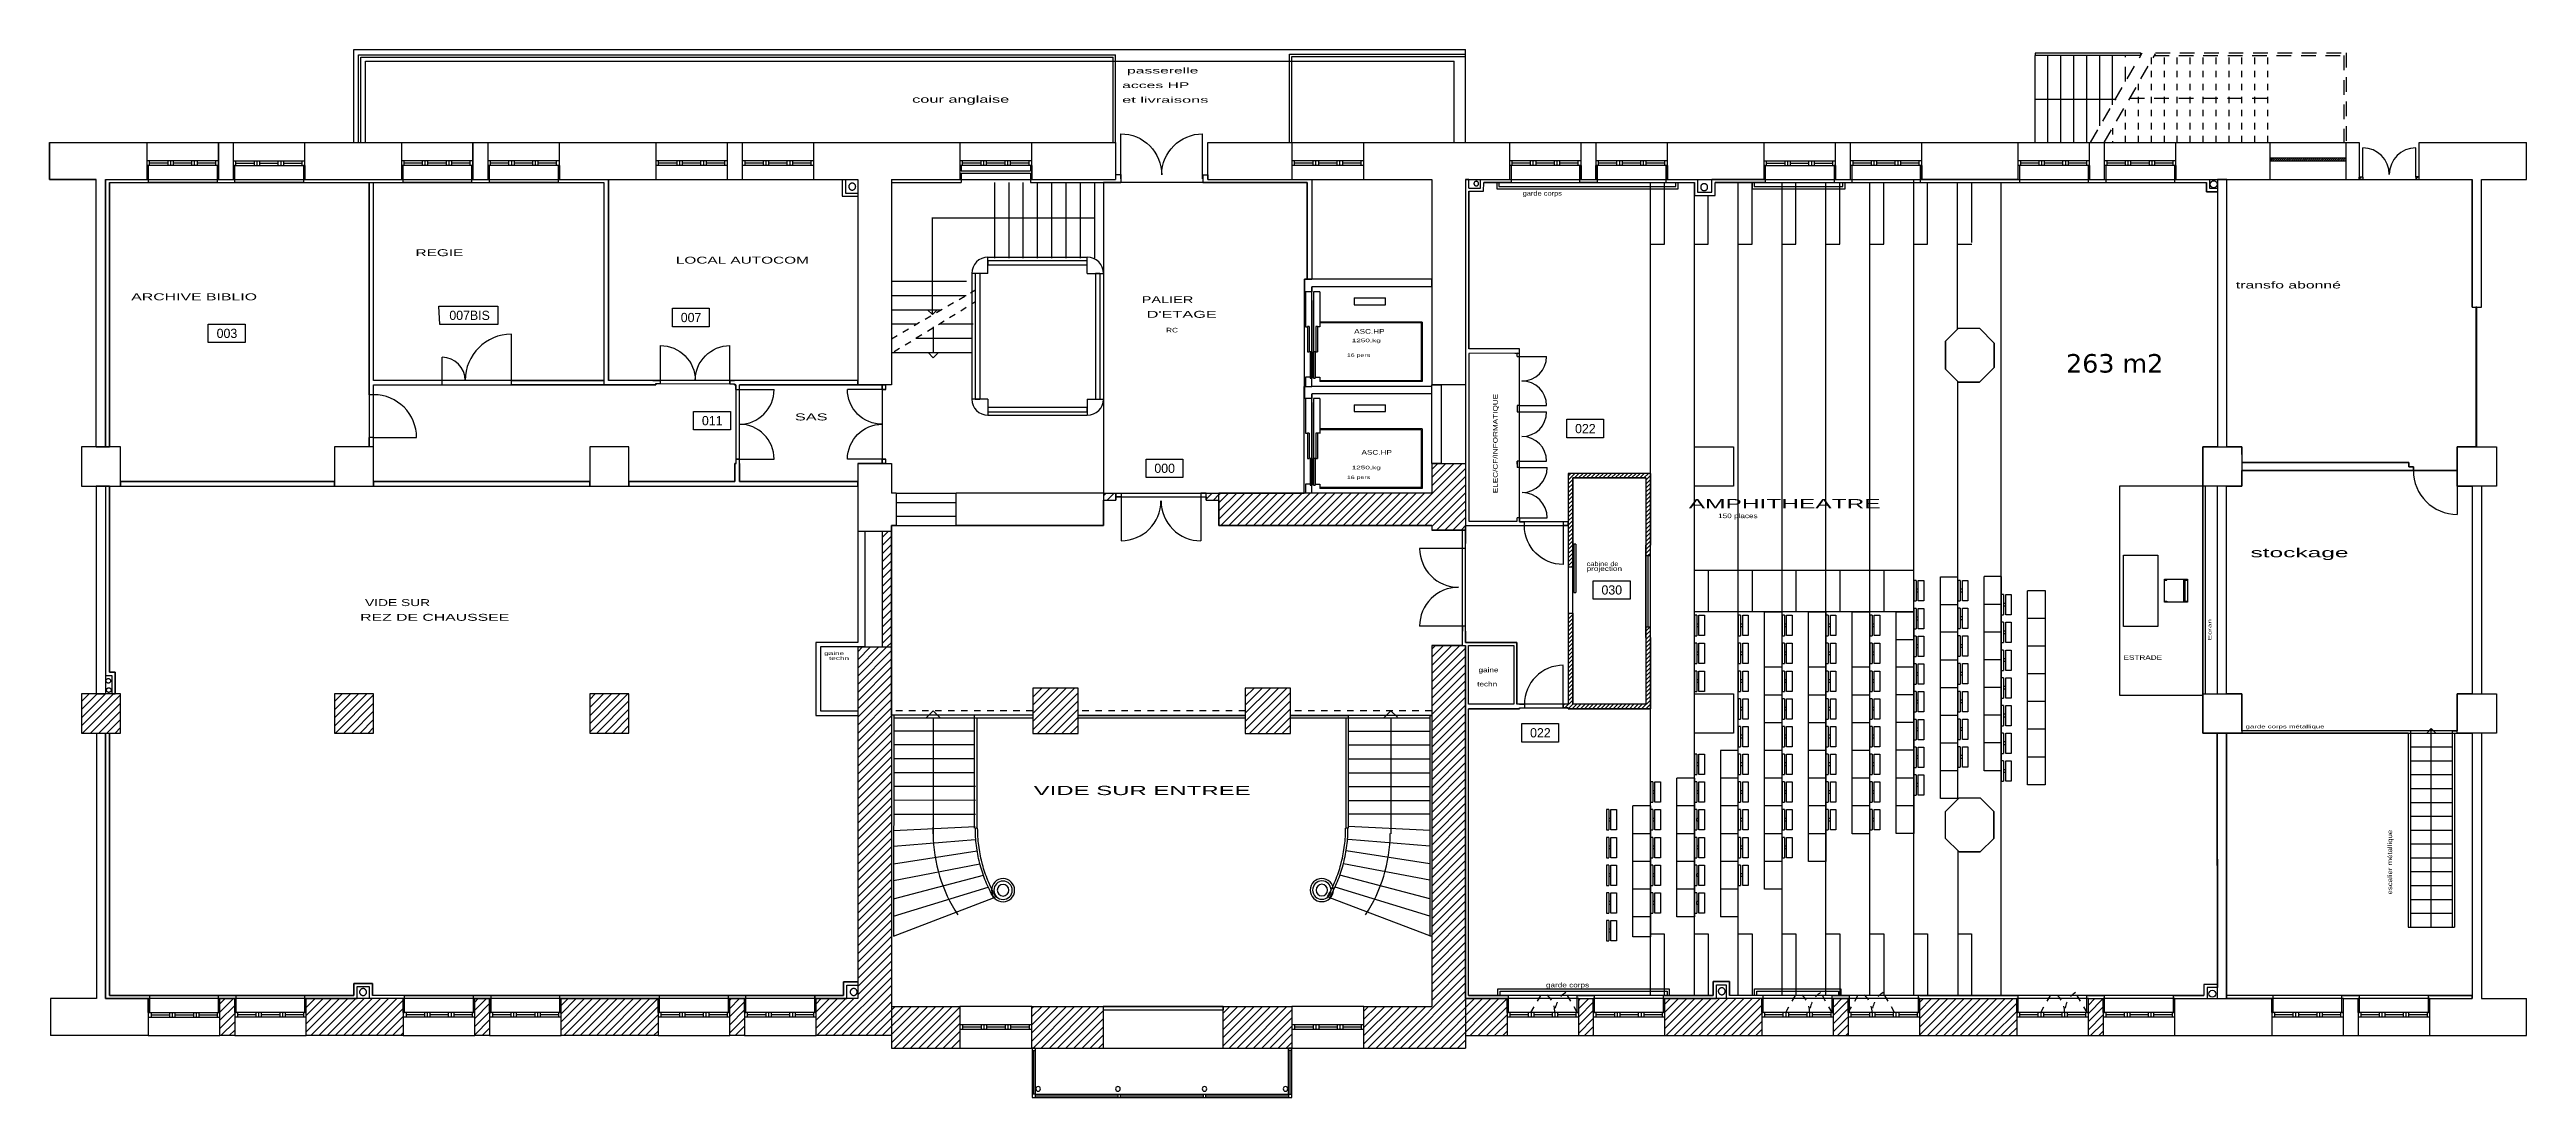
# Model space of a CAD drawing. Extents: x -18.2 to 35.5, y -12.6 to 10.1.
import ezdxf

# ---------------------------------------------------------------- set-up
doc = ezdxf.new("R2010")
doc.units = 0
doc.header["$MEASUREMENT"] = 0
for name, pattern in [('_DASHED', [0.282222, 0.141111, -0.141111]), ('_LONG_DASHED', [0.529167, 0.3175, -0.211667]), ('AXES', [50.8, 31.75, -6.35, 6.35, -6.35]), ('TRAIT_PLEIN', [0])]:
    doc.linetypes.add(name, pattern=pattern)
for name, color, linetype in [('ASCENSEURS', 1, 'TRAIT_PLEIN'), ('CLOISENT', 2, 'AXES'), ('ESCALIERS', 3, 'TRAIT_PLEIN'), ('FAUTEUILS_MF_MI', 1, 'TRAIT_PLEIN'), ('MURSENT', 7, 'TRAIT_PLEIN'), ('PORTE', 3, 'TRAIT_PLEIN'), ('SPACES', 140, 'TRAIT_PLEIN'), ('TEXTES', 6, 'TRAIT_PLEIN'), ('VITRE', 1, 'TRAIT_PLEIN')]:
    doc.layers.add(name, color=color, linetype=linetype)
doc.layers.add('CAPACITE', color=5, linetype='Continuous', plot=False)

msp = doc.modelspace()

# ---------------------------------------------------------------- hatches: boundary and pattern name
at = {"layer": 'CLOISENT'}
h = msp.add_hatch(dxfattribs=at)
h.set_pattern_fill('ANSI31', color=256, scale=0.5, style=0)
h.paths.add_polyline_path([(31.913, 7.303), (31.84, 7.303), (31.84, 7.253), (31.913, 7.253)])
h.paths.add_polyline_path([(33.139, 7.306), (33.067, 7.306), (33.067, 7.253), (33.139, 7.253)])
h = msp.add_hatch(dxfattribs=at)
h.set_pattern_fill('ANSI31', color=256, scale=0.5, style=0)
h.paths.add_polyline_path([(16.49, 0.891), (14.709, 0.891), (14.709, -0.141), (14.71, -0.141), (14.71, -0.241), (14.709, -0.241), (14.709, -1.137), (14.809, -1.137), (14.809, 0.791), (16.39, 0.791), (16.39, -0.66), (16.39, -0.887), (16.49, -0.887), (16.49, -0.658)])
h.paths.add_polyline_path([(16.49, -2.66), (16.49, -2.432), (16.39, -2.432), (16.39, -2.66), (16.39, -2.66), (16.39, -4.105), (14.809, -4.105), (14.809, -2.137), (14.709, -2.137), (14.709, -4.105), (14.605, -4.105), (14.605, -4.185), (14.709, -4.185), (14.709, -4.205), (16.49, -4.205)])
at = {"layer": 'ESCALIERS'}
h = msp.add_hatch(dxfattribs=at)
h.set_pattern_fill('ANSI31', color=256, scale=0.25, style=0)
h.paths.add_polyline_path([(31.554, 7.713), (29.904, 7.713), (29.904, 7.653), (31.554, 7.653)])
at = {"layer": 'MURSENT'}
h = msp.add_hatch(dxfattribs=at)
h.set_pattern_fill('ANSI31', color=256, style=0)
h.paths.add_polyline_path([(12.489, 1.103), (11.759, 1.103), (11.759, 0.463), (7.149, 0.463), (7.149, -0.237), (11.759, -0.237), (11.759, -0.337), (12.489, -0.337)])
h = msp.add_hatch(dxfattribs=at)
h.set_pattern_fill('ANSI31', color=256, style=0)
h.paths.add_polyline_path([(4.92, 0.463), (4.649, 0.463), (4.649, 0.313), (4.92, 0.313)])
h.paths.add_polyline_path([(7.149, 0.463), (6.87, 0.463), (6.87, 0.313), (7.149, 0.313)])
h = msp.add_hatch(dxfattribs=at)
h.set_pattern_fill('ANSI31', color=256, style=0)
h.paths.add_polyline_path([(0.059, -0.367), (-0.141, -0.367), (-0.141, -2.867), (0.059, -2.867)])
h = msp.add_hatch(dxfattribs=at)
h.set_pattern_fill('ANSI31', color=256, style=0)
h.paths.add_polyline_path([(0.059, -2.867), (-0.671, -2.867), (-0.671, -10.477), (-1.571, -10.477), (-1.571, -11.277), (0.059, -11.277)])
h.paths.add_polyline_path([(-5.625, -3.879), (-6.475, -3.879), (-6.475, -4.729), (-5.625, -4.729)])
h.paths.add_polyline_path([(-11.153, -3.879), (-12.003, -3.879), (-12.003, -4.729), (-11.153, -4.729)])
h.paths.add_polyline_path([(-16.631, -3.879), (-16.96, -3.879), (-16.96, -3.879), (-17.16, -3.879), (-17.16, -3.879), (-17.481, -3.879), (-17.481, -4.729), (-16.631, -4.729)])
h.paths.add_polyline_path([(-10.511, -10.477), (-11.581, -10.477), (-12.611, -10.477), (-12.611, -11.277), (-10.511, -11.277)])
h.paths.add_polyline_path([(-4.991, -10.477), (-7.091, -10.477), (-7.091, -11.277), (-4.991, -11.277)])
h.paths.add_polyline_path([(4.099, -3.757), (3.609, -3.757), (3.119, -3.757), (3.119, -4.737), (4.099, -4.737)])
h.paths.add_polyline_path([(8.699, -3.757), (8.209, -3.757), (7.719, -3.757), (7.719, -4.737), (8.699, -4.737)])
h.paths.add_polyline_path([(12.489, -2.837), (11.759, -2.837), (11.759, -10.647), (10.289, -10.647), (10.289, -11.547), (12.489, -11.547)])
h.paths.add_polyline_path([(8.729, -10.647), (7.24, -10.647), (7.24, -11.547), (8.729, -11.547)])
h.paths.add_polyline_path([(4.64, -10.647), (3.099, -10.647), (3.099, -11.547), (3.172, -11.547), (4.64, -11.547)])
h.paths.add_polyline_path([(1.539, -10.647), (0.059, -10.647), (0.059, -11.277), (0.059, -11.547), (1.539, -11.547)])
h.paths.add_polyline_path([(13.389, -10.477), (12.489, -10.477), (12.489, -11.277), (13.389, -11.277)])
h.paths.add_polyline_path([(18.904, -10.477), (16.804, -10.477), (16.804, -11.277), (18.904, -11.277)])
h.paths.add_polyline_path([(24.424, -10.477), (22.324, -10.477), (22.324, -11.277), (24.424, -11.277)])
h = msp.add_hatch(dxfattribs=at)
h.set_pattern_fill('ANSI31', color=256, style=0)
h.paths.add_polyline_path([(-14.161, -10.477), (-14.481, -10.477), (-14.481, -11.277), (-14.161, -11.277)])
h.paths.add_polyline_path([(-8.641, -10.477), (-8.961, -10.477), (-8.961, -11.277), (-8.641, -11.277)])
h.paths.add_polyline_path([(-3.121, -10.477), (-3.441, -10.477), (-3.441, -11.277), (-3.121, -11.277)])
h = msp.add_hatch(dxfattribs=at)
h.set_pattern_fill('ANSI31', color=256, style=0)
h.paths.add_polyline_path([(15.254, -10.477), (14.939, -10.477), (14.939, -11.277), (15.254, -11.277)])
h.paths.add_polyline_path([(20.774, -10.477), (20.454, -10.477), (20.454, -11.277), (20.774, -11.277)])
h.paths.add_polyline_path([(26.294, -10.477), (25.974, -10.477), (25.974, -11.277), (26.294, -11.277)])

# ---------------------------------------------------------------- linework, layer by layer
at = {"layer": 'ASCENSEURS'}
for p, q in [((9.16, 2.771), (9.16, 4.925)), ((9.16, 4.82), (9.021, 4.82)), ((9.021, 4.82), (9.021, 4.072)), ((9.021, 4.813), (9.021, 4.065)), ((9.16, 4.635), (9.16, 3.043)), ((9.331, 4.821), (9.196, 4.821)), ((9.196, 4.821), (9.196, 2.971)), ((9.331, 4.821), (9.331, 4.065)), ((10.075, 4.687), (10.075, 4.537)), ((10.075, 4.687), (10.756, 4.687)), ((10.075, 4.537), (10.756, 4.537)), ((10.756, 4.537), (10.756, 4.687)), ((9.021, 4.065), (9.063, 4.065)), ((9.106, 4.072), (9.066, 4.072)), ((9.066, 4.072), (9.066, 3.521)), ((9.106, 4.072), (9.106, 3.521)), ((9.286, 4.072), (9.246, 4.072)), ((9.246, 4.072), (9.246, 3.521)), ((9.286, 4.072), (9.286, 3.521)), ((9.331, 4.065), (9.291, 4.065)), ((9.331, 4.166), (9.331, 4.146)), ((11.551, 4.166), (9.331, 4.166)), ((11.531, 4.146), (9.331, 4.146)), ((11.531, 4.146), (11.531, 2.896)), ((11.551, 4.166), (11.551, 2.876)), ((9.066, 3.521), (9.106, 3.521)), ((9.166, 3.521), (9.126, 3.521)), ((9.126, 3.521), (9.126, 2.948)), ((9.166, 3.521), (9.166, 2.948)), ((9.236, 3.521), (9.196, 3.521)), ((9.196, 3.521), (9.196, 2.948)), ((9.236, 3.521), (9.236, 2.948)), ((9.246, 3.521), (9.286, 3.521)), ((9.123, 2.971), (9.021, 2.971)), ((9.021, 2.971), (9.021, 2.771)), ((9.126, 2.948), (9.166, 2.948)), ((9.196, 2.948), (9.236, 2.948)), ((9.236, 2.971), (9.335, 2.971)), ((9.335, 2.971), (9.335, 2.896)), ((9.335, 2.896), (9.335, 2.876)), ((11.531, 2.896), (9.335, 2.896)), ((11.551, 2.876), (9.335, 2.876)), ((9.16, 2.509), (9.021, 2.509)), ((9.021, 2.509), (9.021, 1.761)), ((9.16, 0.46), (9.16, 2.605)), ((9.16, 2.427), (9.16, 0.835)), ((9.331, 2.51), (9.196, 2.51)), ((9.196, 2.51), (9.196, 0.66)), ((9.331, 2.51), (9.331, 1.754)), ((10.075, 2.376), (10.075, 2.226)), ((10.075, 2.376), (10.756, 2.376)), ((10.075, 2.226), (10.756, 2.226)), ((10.756, 2.226), (10.756, 2.376)), ((9.021, 1.761), (9.057, 1.761)), ((9.106, 1.761), (9.066, 1.761)), ((9.066, 1.761), (9.066, 1.21)), ((9.106, 1.761), (9.106, 1.21)), ((9.286, 1.761), (9.246, 1.761)), ((9.246, 1.761), (9.246, 1.21)), ((9.331, 1.763), (9.286, 1.763)), ((9.286, 1.761), (9.286, 1.21)), ((9.331, 1.855), (9.331, 1.835)), ((11.551, 1.855), (9.331, 1.855)), ((11.531, 1.835), (9.331, 1.835)), ((11.531, 1.835), (11.531, 0.585)), ((11.551, 1.855), (11.551, 0.565)), ((9.066, 1.21), (9.106, 1.21)), ((9.166, 1.21), (9.126, 1.21)), ((9.126, 1.21), (9.126, 0.637)), ((9.166, 1.21), (9.166, 0.637)), ((9.236, 1.21), (9.196, 1.21)), ((9.196, 1.21), (9.196, 0.637)), ((9.236, 1.21), (9.236, 0.637)), ((9.246, 1.21), (9.286, 1.21)), ((9.123, 0.66), (9.021, 0.66)), ((9.021, 0.66), (9.021, 0.46)), ((9.126, 0.637), (9.166, 0.637)), ((9.196, 0.637), (9.236, 0.637)), ((9.236, 0.66), (9.335, 0.66)), ((9.335, 0.66), (9.335, 0.585)), ((9.335, 0.585), (9.335, 0.565)), ((11.531, 0.585), (9.335, 0.585)), ((11.551, 0.565), (9.335, 0.565))]:
    msp.add_line(p, q, dxfattribs=at)
at = {"layer": 'CLOISENT'}
for p, q in [((-16.032, 7.553), (-16.062, 7.553)), ((-16.062, 7.553), (-16.062, 7.253)), ((-16.032, 7.553), (-16.032, 7.183)), ((-14.512, 7.553), (-14.542, 7.553)), ((-14.542, 7.553), (-14.542, 7.183)), ((-14.512, 7.553), (-14.512, 7.253)), ((-14.162, 7.553), (-14.192, 7.553)), ((-14.192, 7.553), (-14.192, 7.253)), ((-14.162, 7.553), (-14.162, 7.183)), ((-12.642, 7.553), (-12.672, 7.553)), ((-12.672, 7.553), (-12.672, 7.183)), ((-12.642, 7.553), (-12.642, 7.253)), ((-10.522, 7.553), (-10.552, 7.553)), ((-10.552, 7.553), (-10.552, 7.253)), ((-10.522, 7.553), (-10.522, 7.183)), ((-9.002, 7.553), (-9.032, 7.553)), ((-9.032, 7.553), (-9.032, 7.183)), ((-9.002, 7.553), (-9.002, 7.253)), ((-8.651, 7.553), (-8.681, 7.553)), ((-8.681, 7.553), (-8.681, 7.253)), ((-8.651, 7.553), (-8.651, 7.183)), ((-7.131, 7.553), (-7.161, 7.553)), ((-7.161, 7.553), (-7.161, 7.183)), ((-7.131, 7.553), (-7.131, 7.253)), ((1.569, 7.553), (1.539, 7.553)), ((1.539, 7.553), (1.539, 7.253)), ((1.569, 7.553), (1.569, 7.44)), ((3.099, 7.553), (3.069, 7.553)), ((3.069, 7.553), (3.069, 7.44)), ((3.099, 7.553), (3.099, 7.253)), ((13.478, 7.553), (13.439, 7.553)), ((13.439, 7.553), (13.439, 7.253)), ((13.478, 7.553), (13.478, 7.183)), ((14.989, 7.552), (14.959, 7.552)), ((14.959, 7.552), (14.959, 7.182)), ((14.989, 7.552), (14.989, 7.253)), ((15.339, 7.552), (15.309, 7.552)), ((15.309, 7.253), (15.309, 7.552)), ((15.339, 7.552), (15.339, 7.182)), ((16.859, 7.553), (16.828, 7.553)), ((16.828, 7.553), (16.828, 7.183)), ((16.859, 7.553), (16.859, 7.253)), ((18.979, 7.553), (18.949, 7.553)), ((18.949, 7.553), (18.949, 7.253)), ((18.979, 7.553), (18.979, 7.183)), ((20.499, 7.553), (20.469, 7.553)), ((20.469, 7.553), (20.469, 7.183)), ((20.499, 7.553), (20.499, 7.253)), ((20.849, 7.553), (20.819, 7.553)), ((20.819, 7.553), (20.819, 7.253)), ((20.849, 7.553), (20.849, 7.183)), ((22.369, 7.553), (22.333, 7.553)), ((22.333, 7.553), (22.333, 7.183)), ((22.369, 7.553), (22.369, 7.253)), ((24.48, 7.553), (24.449, 7.553)), ((24.449, 7.553), (24.449, 7.253)), ((24.48, 7.553), (24.48, 7.183)), ((26.001, 7.553), (25.971, 7.553)), ((25.971, 7.553), (25.971, 7.183)), ((26.001, 7.553), (26.001, 7.253)), ((26.349, 7.553), (26.319, 7.553)), ((26.319, 7.553), (26.319, 7.253)), ((26.349, 7.553), (26.349, 7.183)), ((27.869, 7.553), (27.836, 7.553)), ((27.836, 7.553), (27.836, 7.183)), ((27.869, 7.553), (27.869, 7.253)), ((-16.96, 7.253), (-16.96, 1.463)), ((-16.96, 7.253), (-16.062, 7.253)), ((-16.87, 7.183), (-16.87, 1.463)), ((-16.87, 7.183), (-16.032, 7.183)), ((-16.865, 7.253), (-16.062, 7.253)), ((-14.542, 7.183), (-16.032, 7.183)), ((-14.542, 7.183), (-14.162, 7.183)), ((-14.512, 7.253), (-14.192, 7.253)), ((-12.672, 7.183), (-14.162, 7.183)), ((-12.672, 7.183), (-10.522, 7.183)), ((-12.642, 7.253), (-10.552, 7.253)), ((-11.253, 2.593), (-11.253, 7.183)), ((-11.153, 2.903), (-11.153, 7.183)), ((-9.032, 7.183), (-10.522, 7.183)), ((-9.032, 7.183), (-8.651, 7.183)), ((-9.002, 7.253), (-8.681, 7.253)), ((-7.161, 7.183), (-8.651, 7.183)), ((-7.161, 7.183), (-6.171, 7.183)), ((-7.131, 7.253), (-6.126, 7.253)), ((-6.171, 7.253), (-6.071, 7.253)), ((-6.171, 7.183), (-6.171, 2.803)), ((-6.071, 7.253), (-6.071, 2.903)), ((-1.008, 7.253), (-0.938, 7.253)), ((-1.008, 7.253), (-1.008, 6.887)), ((-1.008, 7.253), (-0.938, 7.253)), ((-0.938, 7.253), (-0.938, 6.957)), ((0.059, 7.253), (0.059, 7.253)), ((0.059, 7.253), (1.539, 7.253)), ((0.059, 7.253), (0.059, 7.183)), ((0.059, 7.183), (1.569, 7.183)), ((1.569, 7.44), (3.069, 7.44)), ((1.569, 7.39), (3.069, 7.39)), ((1.569, 7.39), (1.569, 7.183)), ((3.069, 7.39), (3.069, 7.183)), ((3.069, 7.183), (5.022, 7.183)), ((3.099, 7.253), (4.911, 7.253)), ((4.911, 7.358), (5.022, 7.358)), ((4.911, 7.358), (4.911, 7.253)), ((5.022, 7.358), (5.022, 7.183)), ((6.797, 7.353), (6.911, 7.353)), ((6.797, 7.353), (6.797, 7.183)), ((6.797, 7.183), (9.06, 7.183)), ((6.911, 7.353), (6.911, 7.253)), ((6.911, 7.253), (9.16, 7.253)), ((9.06, 7.183), (9.06, 5.09)), ((9.16, 7.253), (9.16, 5.09)), ((12.559, 7.253), (12.489, 7.253)), ((12.489, 7.253), (12.489, -0.241)), ((12.559, 7.066), (12.559, 7.253)), ((12.559, 7.066), (12.811, 7.066)), ((12.559, 6.996), (12.881, 6.996)), ((12.559, 6.996), (12.559, 3.588)), ((12.811, 7.066), (12.811, 7.253)), ((12.811, 7.253), (13.439, 7.253)), ((12.881, 6.996), (12.882, 7.183)), ((13.478, 7.183), (12.882, 7.183)), ((13.478, 7.183), (14.959, 7.182)), ((15.339, 7.182), (14.959, 7.182)), ((14.989, 7.253), (15.309, 7.253)), ((15.343, 7.183), (16.828, 7.183)), ((16.828, 7.183), (17.443, 7.183)), ((16.859, 7.253), (17.514, 7.253)), ((17.443, 7.183), (17.444, 6.906)), ((17.514, 7.253), (17.514, 6.976)), ((17.514, 6.976), (17.82, 6.976)), ((17.82, 6.976), (17.82, 7.253)), ((18.949, 7.253), (17.82, 7.253)), ((17.89, 6.906), (17.89, 7.183)), ((18.979, 7.183), (17.89, 7.183)), ((18.979, 7.183), (20.469, 7.183)), ((20.469, 7.183), (20.849, 7.183)), ((20.499, 7.253), (20.819, 7.253)), ((20.849, 7.183), (22.333, 7.183)), ((22.333, 7.183), (24.48, 7.183)), ((24.449, 7.253), (22.369, 7.253)), ((24.48, 7.183), (25.971, 7.183)), ((25.971, 7.183), (26.349, 7.183)), ((26.001, 7.253), (26.319, 7.253)), ((26.349, 7.183), (27.836, 7.183)), ((27.836, 7.183), (28.533, 7.183)), ((27.869, 7.253), (28.603, 7.253)), ((28.533, 6.986), (28.533, 7.183)), ((28.773, 6.986), (28.533, 6.986)), ((28.603, 7.056), (28.603, 7.253)), ((28.773, 7.056), (28.603, 7.056)), ((28.773, 7.056), (28.773, 6.986)), ((31.913, 7.303), (31.84, 7.303)), ((31.84, 7.253), (31.84, 7.303)), ((31.913, 7.253), (31.84, 7.253)), ((31.913, 7.303), (31.913, 7.253)), ((33.139, 7.306), (33.067, 7.306)), ((33.067, 7.306), (33.067, 7.253)), ((33.067, 7.253), (33.139, 7.253)), ((33.139, 7.253), (33.139, 7.306)), ((-1.008, 6.887), (-0.671, 6.887)), ((-0.938, 6.957), (-0.671, 6.957)), ((-0.671, 6.957), (-0.671, 6.887)), ((9.16, 6.957), (9.16, 5.365)), ((17.444, 6.906), (17.89, 6.906)), ((9.06, 5.09), (9.16, 5.09)), ((13.659, 3.588), (12.559, 3.588)), ((13.606, 3.489), (12.559, 3.488)), ((12.559, 3.488), (12.559, -0.141)), ((13.606, 3.42), (13.606, 3.489)), ((13.606, 3.42), (13.659, 3.42)), ((13.659, 3.42), (13.659, 3.588)), ((-9.671, 2.903), (-11.153, 2.903)), ((-11.153, 2.803), (-9.671, 2.803)), ((-11.153, 2.593), (-11.153, 2.803)), ((-9.671, 2.803), (-9.671, 2.903)), ((-8.171, 2.803), (-8.171, 2.903)), ((-8.171, 2.903), (-6.171, 2.903)), ((-6.171, 2.803), (-8.171, 2.803)), ((-5.041, 2.803), (-6.171, 2.803)), ((-5.111, 2.903), (-6.071, 2.903)), ((-5.111, 2.903), (-5.111, 2.903)), ((-5.111, 2.903), (-4.946, 2.903)), ((-5.041, 2.903), (-5.041, 2.903)), ((-5.041, 2.833), (-5.041, 2.803)), ((-5.041, 2.833), (-4.946, 2.833)), ((-4.946, 2.903), (-4.946, 2.833)), ((-3.437, 2.903), (-3.341, 2.903)), ((-3.437, 2.903), (-3.437, 2.829)), ((-3.437, 2.829), (-3.341, 2.829)), ((-0.671, 2.903), (-3.341, 2.903)), ((-3.341, 2.803), (-3.341, 2.829)), ((-3.308, 2.803), (-3.341, 2.803)), ((-3.308, 2.707), (-3.308, 2.803)), ((-3.308, 2.707), (-3.233, 2.707)), ((-3.233, 2.707), (-3.233, 2.804)), ((-0.671, 2.803), (-3.233, 2.803)), ((-0.671, 2.803), (-0.671, 2.903)), ((-0.14, 2.707), (-0.14, 2.803)), ((-0.14, 2.803), (-0.066, 2.803)), ((-0.14, 2.707), (-0.066, 2.707)), ((-0.066, 2.707), (-0.066, 2.803)), ((-11.153, 2.593), (-11.253, 2.593)), ((13.659, 2.358), (13.609, 2.358)), ((13.609, 2.358), (13.609, 2.219)), ((13.609, 2.219), (13.659, 2.219)), ((13.659, 2.219), (13.659, 2.358)), ((-11.253, 1.463), (-11.253, 1.663)), ((-11.153, 1.663), (-11.253, 1.663)), ((-11.153, 1.463), (-11.153, 1.663)), ((-16.96, 1.463), (-16.87, 1.463)), ((-3.333, 1.103), (-3.303, 1.103)), ((-3.333, 0.713), (-3.333, 1.103)), ((-3.303, 1.103), (-3.303, 1.199)), ((-3.233, 1.199), (-3.303, 1.199)), ((-3.233, 1.103), (-3.233, 1.199)), ((-3.233, 1.103), (-3.233, 0.713)), ((-0.145, 1.103), (-0.145, 1.198)), ((-0.145, 1.198), (-0.07, 1.198)), ((-0.07, 1.103), (-0.145, 1.103)), ((-0.07, 1.198), (-0.07, 1.103)), ((13.659, 1.157), (13.609, 1.157)), ((13.609, 1.157), (13.609, 1.019)), ((13.609, 1.087), (13.609, 1.156)), ((13.659, 1.018), (13.659, 1.157)), ((13.659, 1.019), (13.659, 1.088)), ((-16.87, 0.613), (-16.96, 0.613)), ((-16.96, 0.613), (-16.96, -3.481)), ((-16.87, 0.613), (-16.87, -3.411)), ((-16.631, 0.713), (-12.003, 0.713)), ((-16.631, 0.713), (-16.631, 0.613)), ((-16.631, 0.613), (-12.003, 0.613)), ((-12.003, 0.713), (-12.003, 0.613)), ((-11.153, 0.713), (-11.153, 0.613)), ((-11.153, 0.713), (-6.475, 0.713)), ((-11.153, 0.613), (-6.475, 0.613)), ((-6.475, 0.613), (-6.475, 0.713)), ((-5.625, 0.713), (-5.625, 0.613)), ((-5.625, 0.713), (-3.333, 0.713)), ((-5.625, 0.613), (-0.671, 0.613)), ((-3.233, 0.713), (-0.671, 0.713)), ((-0.671, 0.613), (-0.671, 0.713)), ((13.659, 1.019), (13.609, 1.019)), ((14.709, 0.891), (14.709, -1.137)), ((16.49, 0.891), (14.709, 0.891)), ((14.809, 0.791), (14.809, -1.137)), ((16.39, 0.791), (14.809, 0.791)), ((16.39, 0.791), (16.39, -0.66)), ((16.49, 0.891), (16.49, -0.66)), ((28.509, 0.613), (28.449, 0.613)), ((28.449, -3.879), (28.449, 0.613)), ((28.509, -3.879), (28.509, 0.613)), ((4.92, 0.463), (5.032, 0.463)), ((4.92, 0.379), (4.92, 0.463)), ((5.032, 0.379), (4.92, 0.379)), ((5.032, 0.463), (5.032, 0.379)), ((6.87, 0.463), (6.758, 0.463)), ((6.758, 0.463), (6.758, 0.379)), ((6.758, 0.379), (6.87, 0.379)), ((6.87, 0.379), (6.87, 0.463)), ((-0.521, -0.367), (-0.671, -0.367)), ((-0.671, -0.367), (-0.671, -2.767)), ((-0.521, -0.367), (-0.521, -2.867)), ((12.419, -0.337), (12.419, -0.625)), ((12.419, -0.337), (12.489, -0.337)), ((12.489, -0.241), (13.66, -0.241)), ((12.489, -0.337), (12.489, -0.625)), ((12.559, -0.141), (13.608, -0.141)), ((13.608, -0.141), (13.608, -0.071)), ((13.659, -0.071), (13.608, -0.071)), ((13.66, -0.071), (13.66, -0.161)), ((13.66, -0.161), (13.765, -0.161)), ((13.66, -0.241), (13.765, -0.241)), ((13.765, -0.241), (13.765, -0.161)), ((14.71, -0.161), (14.605, -0.161)), ((14.605, -0.161), (14.605, -0.241)), ((14.71, -0.241), (14.605, -0.241)), ((14.71, -0.241), (14.71, -0.141)), ((12.419, -0.625), (12.419, -0.73)), ((12.419, -0.73), (12.489, -0.73)), ((12.489, -0.73), (12.489, -0.625)), ((16.39, -0.66), (16.39, -2.66)), ((16.39, -2.66), (16.39, -0.66)), ((16.39, -0.887), (16.49, -0.887)), ((16.49, -2.661), (16.49, -0.658)), ((16.49, -2.66), (16.49, -0.66)), ((14.809, -1.137), (14.709, -1.137)), ((14.709, -2.137), (14.709, -4.105)), ((14.709, -2.137), (14.809, -2.137)), ((14.809, -2.137), (14.809, -4.105)), ((12.419, -2.525), (12.419, -2.836)), ((12.42, -2.417), (12.42, -2.525)), ((12.489, -2.417), (12.42, -2.417)), ((12.489, -2.525), (12.489, -2.417)), ((12.489, -2.525), (12.489, -2.767)), ((16.39, -2.432), (16.49, -2.432)), ((16.39, -2.66), (16.39, -4.105)), ((16.49, -2.66), (16.49, -4.205)), ((-0.671, -2.767), (-1.579, -2.767)), ((-1.579, -2.767), (-1.579, -4.349)), ((-0.521, -2.867), (-1.479, -2.867)), ((-1.479, -2.867), (-1.479, -4.249)), ((12.419, -2.836), (12.489, -2.837)), ((12.489, -2.767), (12.553, -2.767)), ((12.489, -10.477), (12.489, -2.837)), ((12.553, -2.767), (13.602, -2.767)), ((12.553, -2.837), (13.532, -2.837)), ((12.553, -4.105), (12.553, -2.837)), ((13.532, -2.837), (13.532, -4.105)), ((13.602, -2.767), (13.602, -4.105)), ((-16.96, -3.481), (-16.822, -3.481)), ((-16.87, -3.411), (-16.752, -3.411)), ((-16.822, -3.481), (-16.822, -3.879)), ((-16.752, -3.411), (-16.752, -3.879)), ((-16.822, -3.879), (-16.752, -3.879)), ((-1.479, -4.249), (-0.671, -4.249)), ((-0.671, -4.249), (-0.671, -4.349)), ((13.532, -4.105), (12.553, -4.105)), ((13.659, -4.205), (12.553, -4.205)), ((12.553, -10.407), (12.553, -4.205)), ((13.659, -4.105), (13.602, -4.105)), ((13.659, -4.105), (13.764, -4.105)), ((13.659, -4.185), (13.659, -4.205)), ((13.659, -4.185), (13.764, -4.185)), ((13.764, -4.105), (13.764, -4.185)), ((14.709, -4.105), (14.605, -4.105)), ((14.605, -4.105), (14.605, -4.185)), ((14.709, -4.185), (14.605, -4.185)), ((14.709, -4.205), (14.709, -4.185)), ((16.49, -4.205), (14.709, -4.205)), ((16.39, -4.105), (14.809, -4.105)), ((28.449, -3.879), (28.509, -3.879)), ((-16.956, -10.477), (-16.956, -4.729)), ((-16.956, -4.729), (-16.87, -4.729)), ((-16.87, -4.729), (-16.87, -10.407)), ((-1.579, -4.349), (-0.671, -4.349)), ((-11.581, -10.407), (-11.581, -10.148)), ((-11.581, -10.148), (-11.181, -10.148)), ((-11.181, -10.148), (-11.181, -10.407)), ((-0.978, -10.407), (-0.978, -10.112)), ((-0.978, -10.112), (-0.671, -10.112)), ((-0.908, -10.477), (-0.908, -10.182)), ((-0.908, -10.182), (-0.671, -10.182)), ((-0.671, -10.112), (-0.671, -10.182)), ((17.849, -10.108), (18.202, -10.108)), ((17.849, -10.407), (17.849, -10.108)), ((17.919, -10.178), (18.132, -10.178)), ((17.919, -10.477), (17.919, -10.178)), ((18.132, -10.178), (18.132, -10.477)), ((18.202, -10.108), (18.202, -10.407)), ((28.768, -10.169), (28.473, -10.169)), ((28.473, -10.169), (28.473, -10.407)), ((28.768, -10.169), (28.768, -10.239)), ((-16.956, -10.477), (-16.031, -10.477)), ((-16.87, -10.407), (-16.001, -10.407)), ((-16.031, -10.777), (-16.031, -10.477)), ((-16.001, -10.407), (-14.511, -10.407)), ((-16.001, -10.777), (-16.001, -10.407)), ((-14.511, -10.407), (-14.131, -10.407)), ((-14.511, -10.777), (-14.511, -10.407)), ((-14.481, -10.477), (-14.161, -10.477)), ((-14.481, -10.777), (-14.481, -10.477)), ((-14.161, -10.777), (-14.161, -10.477)), ((-14.131, -10.407), (-12.641, -10.407)), ((-14.131, -10.777), (-14.131, -10.407)), ((-12.641, -10.407), (-11.581, -10.407)), ((-12.641, -10.777), (-12.641, -10.407)), ((-12.611, -10.477), (-11.511, -10.477)), ((-12.611, -10.777), (-12.611, -10.477)), ((-11.511, -10.477), (-11.511, -10.218)), ((-11.511, -10.218), (-11.251, -10.218)), ((-11.251, -10.218), (-11.251, -10.477)), ((-10.511, -10.477), (-11.251, -10.477)), ((-10.481, -10.407), (-11.181, -10.407)), ((-10.511, -10.777), (-10.511, -10.477)), ((-10.481, -10.407), (-7.121, -10.407)), ((-10.481, -10.777), (-10.481, -10.407)), ((-8.961, -10.407), (-8.991, -10.407)), ((-8.991, -10.777), (-8.991, -10.407)), ((-8.988, -10.407), (-8.611, -10.407)), ((-8.961, -10.477), (-8.641, -10.477)), ((-8.961, -10.777), (-8.961, -10.477)), ((-8.641, -10.777), (-8.641, -10.477)), ((-8.611, -10.777), (-8.611, -10.407)), ((-7.121, -10.407), (-4.961, -10.407)), ((-7.121, -10.777), (-7.121, -10.407)), ((-7.091, -10.477), (-4.991, -10.477)), ((-7.091, -10.777), (-7.091, -10.477)), ((-4.991, -10.777), (-4.991, -10.477)), ((-4.961, -10.407), (-3.471, -10.407)), ((-4.961, -10.777), (-4.961, -10.407)), ((-3.471, -10.407), (-3.091, -10.407)), ((-3.471, -10.777), (-3.471, -10.407)), ((-3.441, -10.477), (-3.121, -10.477)), ((-3.441, -10.777), (-3.441, -10.477)), ((-3.121, -10.777), (-3.121, -10.477)), ((-3.091, -10.407), (-1.601, -10.407)), ((-3.091, -10.777), (-3.091, -10.407)), ((-1.601, -10.407), (-1.601, -10.477)), ((-1.601, -10.407), (-0.978, -10.407)), ((-1.601, -10.777), (-1.601, -10.411)), ((-1.571, -10.477), (-0.908, -10.477)), ((-1.571, -10.777), (-1.571, -10.477)), ((7.24, -10.647), (4.64, -10.647)), ((4.64, -10.647), (7.24, -10.647)), ((4.64, -10.647), (4.64, -10.717)), ((4.64, -10.717), (7.24, -10.717)), ((7.24, -10.647), (7.24, -10.717)), ((12.489, -10.477), (13.389, -10.477)), ((12.553, -10.407), (13.419, -10.407)), ((13.389, -10.777), (13.389, -10.477)), ((13.419, -10.777), (13.419, -10.407)), ((14.909, -10.407), (13.419, -10.407)), ((14.909, -10.407), (15.284, -10.407)), ((14.909, -10.777), (14.909, -10.407)), ((14.939, -10.477), (15.254, -10.477)), ((14.939, -10.777), (14.939, -10.477)), ((15.254, -10.777), (15.254, -10.477)), ((15.284, -10.777), (15.284, -10.407)), ((16.774, -10.407), (15.284, -10.407)), ((16.774, -10.407), (17.849, -10.407)), ((16.774, -10.777), (16.774, -10.407)), ((16.804, -10.477), (17.919, -10.477)), ((16.804, -10.777), (16.804, -10.477)), ((17.919, -10.477), (17.919, -10.477)), ((18.904, -10.477), (18.132, -10.477)), ((18.934, -10.407), (18.202, -10.407)), ((18.904, -10.777), (18.904, -10.477)), ((18.934, -10.777), (18.934, -10.407)), ((20.424, -10.407), (18.934, -10.407)), ((20.424, -10.407), (20.804, -10.407)), ((20.424, -10.777), (20.424, -10.407)), ((20.454, -10.477), (20.774, -10.477)), ((20.454, -10.777), (20.454, -10.477)), ((20.774, -10.777), (20.774, -10.477)), ((20.804, -10.777), (20.804, -10.407)), ((22.294, -10.407), (20.804, -10.407)), ((22.324, -10.407), (22.294, -10.407)), ((22.294, -10.777), (22.294, -10.407)), ((22.324, -10.407), (24.454, -10.407)), ((22.324, -10.477), (24.424, -10.477)), ((22.324, -10.777), (22.324, -10.477)), ((24.424, -10.777), (24.424, -10.477)), ((24.454, -10.777), (24.454, -10.407)), ((25.944, -10.407), (24.454, -10.407)), ((25.944, -10.407), (26.324, -10.407)), ((25.944, -10.777), (25.944, -10.407)), ((25.974, -10.477), (26.294, -10.477)), ((25.974, -10.777), (25.974, -10.477)), ((26.294, -10.777), (26.294, -10.477)), ((26.324, -10.777), (26.324, -10.407)), ((27.814, -10.407), (26.324, -10.407)), ((27.814, -10.407), (28.473, -10.407)), ((27.814, -10.777), (27.814, -10.407)), ((27.844, -10.477), (28.543, -10.477)), ((27.844, -10.777), (27.844, -10.477)), ((28.768, -10.239), (28.543, -10.239)), ((28.543, -10.239), (28.543, -10.477)), ((28.966, -10.477), (28.966, -10.407)), ((29.975, -10.407), (28.966, -10.407)), ((29.945, -10.477), (28.966, -10.477)), ((29.945, -10.777), (29.945, -10.477)), ((29.975, -10.777), (29.975, -10.407)), ((31.465, -10.407), (29.975, -10.407)), ((31.465, -10.407), (31.845, -10.407)), ((31.465, -10.777), (31.465, -10.407)), ((31.495, -10.477), (31.815, -10.477)), ((31.495, -10.777), (31.495, -10.477)), ((31.815, -10.777), (31.815, -10.477)), ((31.845, -10.777), (31.845, -10.407)), ((33.335, -10.407), (31.845, -10.407)), ((33.335, -10.407), (34.283, -10.407)), ((33.335, -10.777), (33.335, -10.407)), ((33.365, -10.477), (34.283, -10.477)), ((33.365, -10.777), (33.365, -10.477)), ((34.283, -10.477), (34.283, -10.407)), ((-16.031, -10.777), (-16.001, -10.777)), ((-14.511, -10.777), (-14.481, -10.777)), ((-14.161, -10.777), (-14.131, -10.777)), ((-12.641, -10.777), (-12.611, -10.777)), ((-10.511, -10.777), (-10.481, -10.777)), ((-8.991, -10.777), (-8.961, -10.777)), ((-8.641, -10.777), (-8.611, -10.777)), ((-7.121, -10.777), (-7.091, -10.777)), ((-4.991, -10.777), (-4.961, -10.777)), ((-3.471, -10.777), (-3.441, -10.777)), ((-3.121, -10.777), (-3.091, -10.777)), ((-1.601, -10.777), (-1.571, -10.777)), ((13.389, -10.777), (13.419, -10.777)), ((14.909, -10.777), (14.939, -10.777)), ((15.254, -10.777), (15.284, -10.777)), ((16.774, -10.777), (16.804, -10.777)), ((18.904, -10.777), (18.934, -10.777)), ((20.424, -10.777), (20.454, -10.777)), ((20.774, -10.777), (20.804, -10.777)), ((22.294, -10.777), (22.324, -10.777)), ((24.424, -10.777), (24.454, -10.777)), ((25.944, -10.777), (25.974, -10.777)), ((26.294, -10.777), (26.324, -10.777)), ((27.814, -10.777), (27.844, -10.777)), ((29.945, -10.777), (29.975, -10.777)), ((31.465, -10.777), (31.495, -10.777)), ((31.815, -10.777), (31.845, -10.777)), ((33.335, -10.777), (33.365, -10.777))]:
    msp.add_line(p, q, dxfattribs=at)
for centre, major_axis, start_param, end_param in [((-0.791, 7.096), (0.053, 0.053), 0.785398, 7.068583), ((12.721, 7.161), (-0.0354, 0.0354), -0.785398, 5.497787), ((17.655, 7.084), (-0.053, 0.053), -0.785398, 5.497787), ((28.687, 7.146), (-0.053, 0.053), -0.785398, 5.497787), ((-16.899, -3.599), (-0.0354, 0.0354), -0.785398, 5.497787), ((-16.887, -3.799), (-0.0354, 0.0354), -0.785398, 5.497787), ((-11.382, -10.334), (0.053, 0.053), 0.785398, 7.068583), ((-0.759, -10.333), (-0.053, 0.053), -0.785398, 5.497787), ((18.036, -10.318), (-0.053, 0.053), -0.785398, 5.497787)]:
    msp.add_ellipse(centre, major_axis=major_axis, ratio=1, start_param=start_param, end_param=end_param, dxfattribs=at)
at = {"layer": 'ESCALIERS'}
for p, q in [((24.819, 9.981), (24.819, 9.931)), ((27.109, 9.981), (24.819, 9.981)), ((24.819, 8.053), (24.819, 9.931)), ((27.109, 9.931), (24.819, 9.931)), ((25.099, 8.053), (25.099, 9.931)), ((25.379, 8.053), (25.379, 9.931)), ((25.659, 8.053), (25.659, 9.931)), ((25.939, 8.053), (25.939, 9.931)), ((26.219, 8.414), (26.219, 9.931)), ((26.499, 8.863), (26.499, 9.931)), ((27.109, 9.931), (27.109, 9.981)), ((24.819, 8.992), (26.579, 8.992)), ((31.554, 7.713), (29.904, 7.713)), ((29.904, 7.713), (29.904, 7.653)), ((29.904, 7.653), (31.554, 7.653)), ((31.554, 7.653), (31.554, 7.713)), ((2.294, 5.55), (2.294, 7.183)), ((2.604, 5.55), (2.604, 7.183)), ((2.914, 5.55), (2.914, 7.183)), ((3.224, 5.55), (3.224, 7.183)), ((3.534, 5.55), (3.534, 7.183)), ((3.844, 5.55), (3.844, 7.183)), ((4.154, 5.55), (4.154, 7.183)), ((4.464, 5.55), (4.464, 7.183)), ((13.163, 7.183), (13.163, 7.047)), ((13.163, 7.047), (17.095, 7.047)), ((13.213, 7.183), (13.213, 7.097)), ((13.213, 7.097), (17.045, 7.097)), ((17.045, 7.097), (17.045, 7.183)), ((17.095, 7.047), (17.095, 7.183)), ((18.693, 7.183), (18.693, 7.047)), ((18.693, 7.047), (20.707, 7.047)), ((18.741, 7.183), (18.741, 7.097)), ((18.741, 7.097), (20.657, 7.097)), ((20.657, 7.097), (20.657, 7.183)), ((20.707, 7.047), (20.707, 7.183)), ((4.464, 6.411), (0.932, 6.411)), ((0.945, 4.33), (0.945, 6.411)), ((0.074, 5.053), (1.687, 5.053)), ((0.059, 4.743), (1.673, 4.743)), ((0.059, 4.433), (1.14, 4.433)), ((0.945, 4.33), (0.842, 4.433)), ((0.945, 4.33), (1.046, 4.431)), ((34.384, 4.485), (34.364, 4.485)), ((34.364, 4.485), (34.364, 1.463)), ((34.384, 4.485), (34.364, 4.485)), ((34.384, 1.463), (34.384, 4.485)), ((0.059, 4.123), (0.607, 4.123)), ((0.585, 3.813), (1.799, 3.813)), ((0.962, 4.058), (0.962, 3.503)), ((1.091, 4.123), (1.831, 4.123)), ((0.059, 3.503), (1.799, 3.503)), ((0.962, 3.392), (0.853, 3.506)), ((0.962, 3.392), (1.076, 3.506)), ((13.659, 3.488), (13.559, 3.488)), ((34.364, 1.463), (34.384, 1.463)), ((0.962, -4.247), (0.803, -4.406)), ((0.962, -4.247), (1.114, -4.399)), ((10.871, -4.247), (10.718, -4.4)), ((10.871, -4.247), (11.014, -4.389)), ((0.108, -4.342), (0.059, -4.342)), ((0.108, -4.342), (0.103, -9.124)), ((1.862, -4.688), (0.107, -4.688)), ((0.109, -4.397), (3.119, -4.397)), ((0.962, -4.402), (0.962, -6.907)), ((3.119, -4.342), (1.86, -4.342)), ((1.86, -6.788), (1.86, -4.342)), ((1.915, -6.788), (1.915, -4.397)), ((4.099, -4.349), (7.719, -4.349)), ((4.099, -4.397), (7.719, -4.397)), ((8.699, -4.35), (9.958, -4.35)), ((8.699, -4.397), (11.709, -4.397)), ((9.904, -6.788), (9.904, -4.397)), ((9.956, -4.688), (11.713, -4.688)), ((9.958, -6.788), (9.958, -4.35)), ((10.868, -4.402), (10.868, -6.907)), ((11.713, -4.35), (11.761, -4.35)), ((11.713, -4.35), (11.713, -9.116)), ((29.299, -4.679), (29.299, -4.729)), ((32.949, -4.679), (29.299, -4.679)), ((29.299, -4.729), (33.96, -4.729)), ((32.899, -4.729), (29.299, -4.729)), ((32.899, -4.729), (32.899, -8.929)), ((32.949, -4.679), (32.949, -8.929)), ((33.399, -8.929), (33.399, -4.633)), ((33.849, -4.679), (33.849, -8.929)), ((33.849, -4.679), (33.96, -4.679)), ((33.899, -4.729), (33.899, -8.929)), ((33.899, -4.729), (33.96, -4.729)), ((33.96, -4.729), (33.96, -4.679)), ((1.862, -5.287), (0.107, -5.287)), ((1.862, -4.987), (0.109, -4.987)), ((9.956, -4.987), (11.713, -4.987)), ((9.956, -5.287), (11.709, -5.287)), ((32.949, -5.029), (33.849, -5.029)), ((32.949, -5.329), (33.849, -5.329)), ((1.862, -5.587), (0.105, -5.587)), ((1.875, -5.887), (0.107, -5.887)), ((9.943, -5.887), (11.713, -5.887)), ((9.956, -5.587), (11.713, -5.587)), ((32.949, -5.629), (33.849, -5.629)), ((1.875, -6.187), (0.106, -6.185)), ((9.943, -6.187), (11.713, -6.187)), ((32.949, -5.929), (33.849, -5.929)), ((32.949, -6.229), (33.849, -6.229)), ((0.105, -6.835), (1.872, -6.75)), ((0.106, -6.487), (1.875, -6.488)), ((1.925, -6.787), (1.875, -6.788)), ((1.876, -6.835), (1.875, -6.788)), ((1.877, -6.882), (1.876, -6.835)), ((1.879, -6.93), (1.877, -6.882)), ((1.881, -6.977), (1.879, -6.93)), ((1.926, -6.835), (1.925, -6.787)), ((1.927, -6.881), (1.926, -6.834)), ((1.929, -6.928), (1.927, -6.88)), ((1.931, -6.974), (1.929, -6.927)), ((9.887, -6.974), (9.89, -6.927)), ((9.89, -6.928), (9.892, -6.88)), ((9.892, -6.881), (9.893, -6.834)), ((9.943, -6.788), (9.893, -6.787)), ((9.893, -6.835), (9.893, -6.787)), ((9.937, -6.977), (9.94, -6.93)), ((9.94, -6.93), (9.942, -6.882)), ((9.942, -6.882), (9.943, -6.835)), ((11.713, -6.487), (9.943, -6.488)), ((9.943, -6.835), (9.943, -6.788)), ((11.713, -6.835), (9.947, -6.75)), ((32.949, -6.529), (33.849, -6.529)), ((32.949, -6.829), (33.849, -6.829)), ((0.105, -7.179), (1.874, -7.036)), ((0.105, -7.557), (1.916, -7.28)), ((1.885, -7.024), (1.881, -6.977)), ((1.889, -7.072), (1.885, -7.024)), ((1.893, -7.119), (1.889, -7.072)), ((1.893, -7.119), (1.893, -7.119)), ((1.899, -7.166), (1.893, -7.119)), ((1.905, -7.213), (1.899, -7.166)), ((1.92, -7.306), (1.905, -7.213)), ((1.928, -7.353), (1.92, -7.306)), ((1.937, -7.399), (1.928, -7.353)), ((1.934, -7.021), (1.931, -6.974)), ((1.938, -7.067), (1.934, -7.02)), ((1.947, -7.446), (1.937, -7.399)), ((1.943, -7.114), (1.938, -7.066)), ((1.949, -7.16), (1.943, -7.113)), ((1.958, -7.492), (1.947, -7.446)), ((1.955, -7.206), (1.948, -7.159)), ((1.969, -7.298), (1.955, -7.206)), ((1.981, -7.584), (1.958, -7.492)), ((1.977, -7.344), (1.969, -7.298)), ((1.986, -7.39), (1.977, -7.343)), ((1.996, -7.435), (1.986, -7.389)), ((2.006, -7.48), (1.996, -7.435)), ((2.029, -7.571), (2.006, -7.48)), ((9.789, -7.571), (9.812, -7.48)), ((9.812, -7.48), (9.823, -7.435)), ((9.822, -7.435), (9.832, -7.389)), ((9.832, -7.39), (9.841, -7.343)), ((9.838, -7.584), (9.861, -7.492)), ((9.841, -7.344), (9.849, -7.298)), ((9.849, -7.298), (9.864, -7.206)), ((9.861, -7.492), (9.871, -7.446)), ((9.864, -7.206), (9.87, -7.159)), ((9.87, -7.16), (9.875, -7.113)), ((9.871, -7.446), (9.881, -7.399)), ((9.875, -7.114), (9.88, -7.066)), ((9.88, -7.067), (9.884, -7.02)), ((9.881, -7.399), (9.89, -7.353)), ((9.884, -7.021), (9.887, -6.974)), ((9.89, -7.353), (9.899, -7.306)), ((9.899, -7.306), (9.913, -7.213)), ((11.713, -7.557), (9.902, -7.28)), ((9.913, -7.213), (9.92, -7.166)), ((9.92, -7.166), (9.925, -7.119)), ((9.925, -7.119), (9.93, -7.072)), ((9.93, -7.072), (9.934, -7.024)), ((9.934, -7.024), (9.937, -6.977)), ((9.934, -7.024), (9.934, -7.024)), ((11.713, -7.179), (9.944, -7.036)), ((32.949, -7.129), (33.849, -7.129)), ((32.949, -7.429), (33.849, -7.429)), ((0.104, -7.917), (1.975, -7.561)), ((0.104, -8.316), (2.05, -7.806)), ((1.993, -7.629), (1.981, -7.584)), ((2.007, -7.675), (1.993, -7.629)), ((2.021, -7.72), (2.007, -7.675)), ((2.021, -7.72), (2.021, -7.72)), ((2.036, -7.765), (2.021, -7.72)), ((2.042, -7.616), (2.029, -7.571)), ((2.051, -7.81), (2.036, -7.765)), ((2.055, -7.661), (2.041, -7.615)), ((2.067, -7.854), (2.051, -7.81)), ((2.069, -7.705), (2.055, -7.66)), ((2.067, -7.854), (2.067, -7.854)), ((2.084, -7.899), (2.067, -7.854)), ((2.083, -7.75), (2.068, -7.705)), ((2.098, -7.794), (2.083, -7.749)), ((2.102, -7.943), (2.084, -7.899)), ((2.084, -7.899), (2.084, -7.899)), ((2.114, -7.837), (2.098, -7.793)), ((2.12, -7.986), (2.102, -7.943)), ((2.131, -7.881), (2.114, -7.837)), ((2.159, -8.073), (2.12, -7.986)), ((2.148, -7.924), (2.131, -7.88)), ((2.166, -7.967), (2.148, -7.923)), ((2.204, -8.052), (2.166, -7.967)), ((9.614, -8.052), (9.652, -7.967)), ((9.652, -7.967), (9.67, -7.923)), ((9.66, -8.073), (9.698, -7.986)), ((9.67, -7.924), (9.688, -7.88)), ((9.687, -7.881), (9.704, -7.837)), ((9.698, -7.986), (9.717, -7.943)), ((9.704, -7.837), (9.72, -7.793)), ((9.717, -7.943), (9.734, -7.899)), ((9.72, -7.794), (9.735, -7.749)), ((9.734, -7.899), (9.751, -7.854)), ((9.734, -7.899), (9.734, -7.899)), ((9.735, -7.75), (9.75, -7.705)), ((9.75, -7.705), (9.764, -7.66)), ((9.751, -7.854), (9.767, -7.81)), ((9.764, -7.661), (9.777, -7.615)), ((9.767, -7.81), (9.783, -7.765)), ((9.767, -7.81), (9.767, -7.81)), ((11.713, -8.315), (9.769, -7.806)), ((9.777, -7.616), (9.789, -7.571)), ((9.783, -7.765), (9.797, -7.72)), ((9.797, -7.72), (9.812, -7.675)), ((9.812, -7.675), (9.825, -7.629)), ((9.825, -7.629), (9.838, -7.584)), ((9.825, -7.629), (9.825, -7.629)), ((11.713, -7.916), (9.844, -7.561)), ((32.949, -7.729), (33.849, -7.729)), ((32.949, -8.029), (33.849, -8.029)), ((0.103, -9.124), (2.268, -8.295)), ((0.104, -8.695), (2.153, -8.062)), ((2.179, -8.116), (2.159, -8.073)), ((2.221, -8.201), (2.179, -8.116)), ((2.224, -8.094), (2.204, -8.052)), ((2.243, -8.242), (2.221, -8.201)), ((2.266, -8.178), (2.224, -8.094)), ((2.271, -8.294), (2.243, -8.242)), ((2.288, -8.219), (2.266, -8.178)), ((2.271, -8.294), (2.315, -8.269)), ((2.315, -8.269), (2.287, -8.218)), ((9.503, -8.269), (9.531, -8.218)), ((9.503, -8.269), (9.547, -8.294)), ((9.531, -8.219), (9.553, -8.178)), ((9.547, -8.294), (9.575, -8.242)), ((11.713, -9.116), (9.55, -8.295)), ((9.553, -8.178), (9.595, -8.094)), ((9.575, -8.242), (9.597, -8.201)), ((9.595, -8.094), (9.614, -8.052)), ((9.597, -8.201), (9.64, -8.116)), ((9.64, -8.116), (9.66, -8.073)), ((11.712, -8.694), (9.665, -8.062)), ((32.949, -8.329), (33.849, -8.329)), ((11.713, -9.116), (11.759, -9.116)), ((32.899, -8.929), (32.949, -8.929)), ((32.949, -8.629), (33.849, -8.629)), ((32.949, -8.929), (33.849, -8.929)), ((33.849, -8.929), (33.899, -8.929)), ((13.187, -10.264), (16.901, -10.264)), ((13.187, -10.407), (13.187, -10.264)), ((13.237, -10.314), (16.851, -10.314)), ((13.237, -10.407), (13.237, -10.314)), ((16.851, -10.314), (16.851, -10.407)), ((16.901, -10.264), (16.901, -10.407)), ((18.743, -10.264), (20.615, -10.264)), ((18.743, -10.407), (18.743, -10.264)), ((18.793, -10.314), (20.565, -10.314)), ((18.793, -10.407), (18.793, -10.314)), ((20.565, -10.314), (20.565, -10.407)), ((20.615, -10.264), (20.615, -10.407))]:
    msp.add_line(p, q, dxfattribs=at)
at = {"layer": 'ESCALIERS', "linetype": '_LONG_DASHED'}
for p, q in [((26.019, 8.053), (27.139, 9.993)), ((26.319, 8.053), (27.424, 9.967)), ((26.779, 9.369), (26.779, 9.931)), ((27.403, 9.931), (31.504, 9.931)), ((27.424, 9.993), (31.554, 9.993)), ((31.504, 9.931), (31.504, 8.053)), ((31.554, 9.993), (31.554, 8.053)), ((26.872, 9.01), (29.859, 9.01))]:
    msp.add_line(p, q, dxfattribs=at)
at = {"layer": 'ESCALIERS', "linetype": '_DASHED'}
for p, q in [((27.339, 8.053), (27.339, 9.931)), ((27.619, 8.053), (27.619, 9.931)), ((27.899, 8.053), (27.899, 9.931)), ((28.179, 8.053), (28.179, 9.931)), ((28.459, 8.053), (28.459, 9.931)), ((28.739, 8.053), (28.739, 9.931)), ((29.019, 8.053), (29.019, 9.931)), ((29.299, 8.053), (29.299, 9.931)), ((29.579, 8.053), (29.579, 9.931)), ((29.859, 8.053), (29.859, 9.931)), ((27.059, 8.053), (27.059, 9.335)), ((26.779, 8.053), (26.779, 8.856)), ((26.499, 8.364), (26.499, 8.066)), ((0.059, 3.805), (1.866, 4.855)), ((0.114, 3.525), (1.866, 4.599)), ((3.119, -4.247), (0.059, -4.247)), ((7.719, -4.247), (4.099, -4.247)), ((11.759, -4.247), (8.699, -4.247)), ((0.962, -4.402), (0.962, -6.389)), ((33.399, -4.633), (33.303, -4.729)), ((33.399, -4.633), (33.497, -4.731)), ((0.962, -6.907), (0.962, -6.639))]:
    msp.add_line(p, q, dxfattribs=at)
at = {"layer": 'ESCALIERS'}
for centre, start, end in [((4.112, -6.905), 180.0301, 213.9012), ((7.706, -6.905), 326.0988, 359.9699)]:
    msp.add_arc(centre, 3.15, start, end, dxfattribs=at)
for centre in [(3.236, -12.43), (4.962, -12.43), (6.836, -12.43), (8.59, -12.43)]:
    msp.add_ellipse(centre, major_axis=(-0.0354, 0.0354), ratio=1, start_param=-0.785398, end_param=5.497787, dxfattribs=at)
at = {"layer": 'FAUTEUILS_MF_MI'}
for p, q in [((28.449, 0.61), (26.649, 0.61)), ((26.649, 0.61), (26.649, -3.909)), ((26.735, -2.427), (26.735, -0.882)), ((26.735, -0.882), (27.475, -0.882)), ((27.475, -0.882), (27.475, -2.427)), ((22.243, -1.427), (22.193, -1.427)), ((22.193, -1.427), (22.193, -1.868)), ((22.243, -1.427), (22.243, -1.868)), ((22.289, -1.867), (22.289, -1.427)), ((22.289, -1.427), (22.409, -1.427)), ((22.409, -1.427), (22.409, -1.867)), ((22.769, -1.349), (23.149, -1.349)), ((22.769, -6.149), (22.769, -1.349)), ((23.149, -6.149), (23.149, -1.349)), ((23.199, -1.427), (23.149, -1.427)), ((23.149, -1.427), (23.149, -1.868)), ((23.199, -1.427), (23.199, -1.868)), ((23.245, -1.867), (23.245, -1.427)), ((23.245, -1.427), (23.365, -1.427)), ((23.365, -1.427), (23.365, -1.867)), ((23.721, -5.544), (23.721, -1.344)), ((24.089, -1.344), (23.721, -1.344)), ((24.089, -1.344), (24.089, -5.553)), ((27.624, -1.898), (27.624, -1.402)), ((27.624, -1.402), (28.118, -1.402)), ((27.624, -1.421), (27.675, -1.421)), ((27.675, -1.421), (27.675, -1.402)), ((28.042, -1.898), (28.042, -1.402)), ((28.07, -1.898), (28.07, -1.402)), ((28.074, -1.421), (28.118, -1.421)), ((28.118, -1.402), (28.118, -1.898)), ((18.963, -2.107), (19.343, -2.107)), ((18.963, -8.107), (18.963, -2.107)), ((19.343, -8.107), (19.343, -2.107)), ((19.913, -2.107), (20.293, -2.107)), ((19.913, -7.507), (19.913, -2.107)), ((20.293, -2.107), (20.293, -7.507)), ((20.863, -2.107), (21.243, -2.107)), ((20.863, -6.907), (20.863, -2.107)), ((21.243, -6.907), (21.243, -2.107)), ((21.813, -2.103), (22.193, -2.103)), ((21.813, -6.903), (21.813, -2.103)), ((22.193, -1.868), (22.243, -1.868)), ((22.243, -2.033), (22.193, -2.033)), ((22.193, -2.033), (22.193, -2.473)), ((22.193, -2.103), (22.193, -6.903)), ((22.243, -1.617), (22.243, -1.677)), ((22.289, -1.617), (22.243, -1.617)), ((22.289, -1.677), (22.243, -1.677)), ((22.243, -2.033), (22.243, -2.473)), ((22.289, -1.677), (22.289, -1.617)), ((22.409, -1.867), (22.289, -1.867)), ((22.289, -2.473), (22.289, -2.033)), ((22.289, -2.033), (22.409, -2.033)), ((22.409, -2.033), (22.409, -2.473)), ((22.769, -1.949), (23.149, -1.949)), ((23.149, -1.868), (23.199, -1.868)), ((23.199, -2.027), (23.149, -2.027)), ((23.149, -2.027), (23.149, -2.468)), ((23.246, -1.617), (23.199, -1.617)), ((23.246, -1.677), (23.199, -1.677)), ((23.199, -2.027), (23.199, -2.468)), ((23.365, -1.867), (23.245, -1.867)), ((23.245, -2.467), (23.245, -2.027)), ((23.245, -2.027), (23.365, -2.027)), ((23.365, -2.027), (23.365, -2.467)), ((24.089, -1.944), (23.721, -1.944)), ((24.139, -1.733), (24.089, -1.733)), ((24.089, -1.733), (24.089, -2.173)), ((24.139, -1.733), (24.139, -2.173)), ((24.139, -1.923), (24.139, -1.983)), ((24.186, -1.923), (24.139, -1.923)), ((24.186, -1.983), (24.139, -1.983)), ((24.185, -2.173), (24.185, -1.733)), ((24.185, -1.733), (24.305, -1.733)), ((24.186, -1.983), (24.186, -1.923)), ((24.305, -1.733), (24.305, -2.173)), ((25.039, -1.649), (24.659, -1.649)), ((24.659, -5.849), (24.659, -1.649)), ((25.039, -1.644), (25.039, -5.849)), ((27.624, -1.876), (27.675, -1.876)), ((28.118, -1.898), (27.624, -1.898)), ((27.675, -1.876), (27.675, -1.898)), ((28.07, -1.876), (28.118, -1.876)), ((17.493, -2.181), (17.443, -2.181)), ((17.443, -2.181), (17.443, -2.622)), ((17.443, -2.622), (17.493, -2.622)), ((17.493, -2.181), (17.493, -2.622)), ((17.493, -2.371), (17.493, -2.431)), ((17.539, -2.371), (17.493, -2.371)), ((17.539, -2.431), (17.493, -2.431)), ((17.539, -2.621), (17.539, -2.181)), ((17.539, -2.181), (17.659, -2.181)), ((17.539, -2.431), (17.539, -2.371)), ((17.659, -2.621), (17.539, -2.621)), ((17.659, -2.181), (17.659, -2.621)), ((18.443, -2.181), (18.393, -2.181)), ((18.393, -2.181), (18.393, -2.622)), ((18.393, -2.622), (18.443, -2.622)), ((18.443, -2.181), (18.443, -2.622)), ((18.489, -2.371), (18.443, -2.371)), ((18.489, -2.431), (18.443, -2.431)), ((18.489, -2.621), (18.489, -2.181)), ((18.489, -2.181), (18.609, -2.181)), ((18.609, -2.621), (18.489, -2.621)), ((18.609, -2.181), (18.609, -2.621)), ((19.393, -2.181), (19.343, -2.181)), ((19.343, -2.181), (19.343, -2.622)), ((19.343, -2.622), (19.393, -2.622)), ((19.393, -2.181), (19.393, -2.622)), ((19.393, -2.371), (19.393, -2.431)), ((19.439, -2.371), (19.393, -2.371)), ((19.439, -2.431), (19.393, -2.431)), ((19.439, -2.621), (19.439, -2.181)), ((19.439, -2.181), (19.559, -2.181)), ((19.439, -2.431), (19.439, -2.371)), ((19.559, -2.621), (19.439, -2.621)), ((19.559, -2.181), (19.559, -2.621)), ((20.343, -2.181), (20.293, -2.181)), ((20.293, -2.181), (20.293, -2.622)), ((20.293, -2.622), (20.343, -2.622)), ((20.343, -2.181), (20.343, -2.622)), ((20.343, -2.371), (20.343, -2.431)), ((20.389, -2.371), (20.343, -2.371)), ((20.389, -2.431), (20.343, -2.431)), ((20.389, -2.621), (20.389, -2.181)), ((20.389, -2.181), (20.509, -2.181)), ((20.389, -2.431), (20.389, -2.371)), ((20.509, -2.621), (20.389, -2.621)), ((20.509, -2.181), (20.509, -2.621)), ((21.293, -2.181), (21.243, -2.181)), ((21.243, -2.181), (21.243, -2.622)), ((21.243, -2.622), (21.293, -2.622)), ((21.293, -2.181), (21.293, -2.622)), ((21.293, -2.371), (21.293, -2.431)), ((21.339, -2.371), (21.293, -2.371)), ((21.339, -2.431), (21.293, -2.431)), ((21.339, -2.621), (21.339, -2.181)), ((21.339, -2.181), (21.459, -2.181)), ((21.339, -2.431), (21.339, -2.371)), ((21.459, -2.621), (21.339, -2.621)), ((21.459, -2.181), (21.459, -2.621)), ((22.193, -2.473), (22.243, -2.473)), ((22.243, -2.633), (22.193, -2.633)), ((22.193, -2.633), (22.193, -3.073)), ((22.243, -2.223), (22.243, -2.283)), ((22.289, -2.223), (22.243, -2.223)), ((22.289, -2.283), (22.243, -2.283)), ((22.243, -2.633), (22.243, -3.073)), ((22.289, -2.283), (22.289, -2.223)), ((22.409, -2.473), (22.289, -2.473)), ((22.289, -3.073), (22.289, -2.633)), ((22.289, -2.633), (22.409, -2.633)), ((22.409, -2.633), (22.409, -3.073)), ((23.149, -2.549), (22.769, -2.549)), ((23.149, -2.468), (23.199, -2.468)), ((23.199, -2.627), (23.149, -2.627)), ((23.149, -2.627), (23.149, -3.068)), ((23.246, -2.217), (23.199, -2.217)), ((23.246, -2.277), (23.199, -2.277)), ((23.199, -2.627), (23.199, -3.068)), ((23.365, -2.467), (23.245, -2.467)), ((23.245, -3.067), (23.245, -2.627)), ((23.245, -2.627), (23.365, -2.627)), ((23.365, -2.627), (23.365, -3.067)), ((24.089, -2.544), (23.721, -2.544)), ((24.089, -2.173), (24.139, -2.173)), ((24.089, -2.333), (24.089, -2.773)), ((24.139, -2.333), (24.089, -2.333)), ((24.089, -2.333), (24.089, -2.773)), ((24.139, -2.333), (24.139, -2.773)), ((24.139, -2.523), (24.139, -2.583)), ((24.186, -2.523), (24.139, -2.523)), ((24.186, -2.583), (24.139, -2.583)), ((24.305, -2.173), (24.185, -2.173)), ((24.185, -2.773), (24.185, -2.333)), ((24.185, -2.333), (24.305, -2.333)), ((24.186, -2.583), (24.186, -2.523)), ((24.305, -2.333), (24.305, -2.773)), ((25.039, -2.249), (24.659, -2.249)), ((27.475, -2.427), (26.735, -2.427)), ((17.493, -2.787), (17.443, -2.787)), ((17.443, -2.787), (17.443, -3.227)), ((17.493, -2.787), (17.493, -3.227)), ((17.493, -2.977), (17.493, -3.037)), ((17.539, -2.977), (17.493, -2.977)), ((17.539, -3.037), (17.493, -3.037)), ((17.539, -3.227), (17.539, -2.787)), ((17.539, -2.787), (17.659, -2.787)), ((17.539, -3.037), (17.539, -2.977)), ((17.659, -2.787), (17.659, -3.227)), ((18.443, -2.787), (18.393, -2.787)), ((18.393, -2.787), (18.393, -3.227)), ((18.443, -2.787), (18.443, -3.227)), ((18.489, -2.977), (18.443, -2.977)), ((18.489, -3.037), (18.443, -3.037)), ((18.489, -3.227), (18.489, -2.787)), ((18.489, -2.787), (18.609, -2.787)), ((18.609, -2.787), (18.609, -3.227)), ((19.393, -2.787), (19.343, -2.787)), ((19.343, -2.787), (19.343, -3.227)), ((19.393, -2.787), (19.393, -3.227)), ((19.393, -2.977), (19.393, -3.037)), ((19.439, -2.977), (19.393, -2.977)), ((19.439, -3.037), (19.393, -3.037)), ((19.439, -3.227), (19.439, -2.787)), ((19.439, -2.787), (19.559, -2.787)), ((19.439, -3.037), (19.439, -2.977)), ((19.559, -2.787), (19.559, -3.227)), ((20.343, -2.787), (20.293, -2.787)), ((20.293, -2.787), (20.293, -3.227)), ((20.343, -2.787), (20.343, -3.227)), ((20.343, -2.977), (20.343, -3.037)), ((20.389, -2.977), (20.343, -2.977)), ((20.389, -3.037), (20.343, -3.037)), ((20.389, -3.227), (20.389, -2.787)), ((20.389, -2.787), (20.509, -2.787)), ((20.389, -3.037), (20.389, -2.977)), ((20.509, -2.787), (20.509, -3.227)), ((21.293, -2.787), (21.243, -2.787)), ((21.243, -2.787), (21.243, -3.227)), ((21.293, -2.787), (21.293, -3.227)), ((21.293, -2.977), (21.293, -3.037)), ((21.339, -2.977), (21.293, -2.977)), ((21.339, -3.037), (21.293, -3.037)), ((21.339, -3.227), (21.339, -2.787)), ((21.339, -2.787), (21.459, -2.787)), ((21.339, -3.037), (21.339, -2.977)), ((21.459, -2.787), (21.459, -3.227)), ((21.813, -2.703), (22.193, -2.703)), ((22.193, -3.073), (22.243, -3.073)), ((22.243, -2.823), (22.243, -2.883)), ((22.289, -2.823), (22.243, -2.823)), ((22.289, -2.883), (22.243, -2.883)), ((22.289, -2.883), (22.289, -2.823)), ((22.409, -3.073), (22.289, -3.073)), ((23.149, -3.149), (22.769, -3.149)), ((23.149, -3.068), (23.199, -3.068)), ((23.245, -2.817), (23.199, -2.817)), ((23.245, -2.877), (23.199, -2.877)), ((23.365, -3.067), (23.245, -3.067)), ((24.089, -3.144), (23.721, -3.144)), ((24.089, -2.773), (24.139, -2.773)), ((24.139, -2.933), (24.089, -2.933)), ((24.089, -2.933), (24.089, -3.373)), ((24.139, -2.933), (24.139, -3.373)), ((24.139, -3.123), (24.139, -3.183)), ((24.185, -3.123), (24.139, -3.123)), ((24.185, -3.183), (24.139, -3.183)), ((24.305, -2.773), (24.185, -2.773)), ((24.185, -3.373), (24.185, -2.933)), ((24.185, -2.933), (24.305, -2.933)), ((24.185, -3.183), (24.185, -3.123)), ((24.305, -2.933), (24.305, -3.373)), ((25.039, -2.849), (24.659, -2.849)), ((17.443, -3.227), (17.493, -3.227)), ((17.493, -3.387), (17.443, -3.387)), ((17.443, -3.387), (17.443, -3.827)), ((17.493, -3.387), (17.493, -3.827)), ((17.493, -3.577), (17.493, -3.637)), ((17.539, -3.577), (17.493, -3.577)), ((17.539, -3.637), (17.493, -3.637)), ((17.659, -3.227), (17.539, -3.227)), ((17.539, -3.827), (17.539, -3.387)), ((17.539, -3.387), (17.659, -3.387)), ((17.539, -3.637), (17.539, -3.577)), ((17.659, -3.387), (17.659, -3.827)), ((18.393, -3.227), (18.443, -3.227)), ((18.443, -3.387), (18.393, -3.387)), ((18.393, -3.387), (18.393, -3.827)), ((18.443, -3.387), (18.443, -3.827)), ((18.489, -3.577), (18.443, -3.577)), ((18.489, -3.637), (18.443, -3.637)), ((18.609, -3.227), (18.489, -3.227)), ((18.489, -3.827), (18.489, -3.387)), ((18.489, -3.387), (18.609, -3.387)), ((18.609, -3.387), (18.609, -3.827)), ((19.343, -3.307), (18.963, -3.307)), ((19.343, -3.227), (19.393, -3.227)), ((19.393, -3.387), (19.343, -3.387)), ((19.343, -3.387), (19.343, -3.827)), ((19.393, -3.387), (19.393, -3.827)), ((19.393, -3.577), (19.393, -3.637)), ((19.439, -3.577), (19.393, -3.577)), ((19.439, -3.637), (19.393, -3.637)), ((19.559, -3.227), (19.439, -3.227)), ((19.439, -3.827), (19.439, -3.387)), ((19.439, -3.387), (19.559, -3.387)), ((19.439, -3.637), (19.439, -3.577)), ((19.559, -3.387), (19.559, -3.827)), ((20.293, -3.307), (19.913, -3.307)), ((20.293, -3.227), (20.343, -3.227)), ((20.343, -3.387), (20.293, -3.387)), ((20.293, -3.387), (20.293, -3.827)), ((20.343, -3.387), (20.343, -3.827)), ((20.343, -3.577), (20.343, -3.637)), ((20.389, -3.577), (20.343, -3.577)), ((20.389, -3.637), (20.343, -3.637)), ((20.509, -3.227), (20.389, -3.227)), ((20.389, -3.827), (20.389, -3.387)), ((20.389, -3.387), (20.509, -3.387)), ((20.389, -3.637), (20.389, -3.577)), ((20.509, -3.387), (20.509, -3.827)), ((21.243, -3.307), (20.863, -3.307)), ((21.243, -3.227), (21.293, -3.227)), ((21.293, -3.387), (21.243, -3.387)), ((21.243, -3.387), (21.243, -3.827)), ((21.293, -3.387), (21.293, -3.827)), ((21.293, -3.577), (21.293, -3.637)), ((21.339, -3.577), (21.293, -3.577)), ((21.339, -3.637), (21.293, -3.637)), ((21.459, -3.227), (21.339, -3.227)), ((21.339, -3.827), (21.339, -3.387)), ((21.339, -3.387), (21.459, -3.387)), ((21.339, -3.637), (21.339, -3.577)), ((21.459, -3.387), (21.459, -3.827)), ((22.193, -3.303), (21.813, -3.303)), ((22.243, -3.233), (22.193, -3.233)), ((22.193, -3.233), (22.193, -3.673)), ((22.193, -3.673), (22.243, -3.673)), ((22.243, -3.233), (22.243, -3.673)), ((22.243, -3.423), (22.243, -3.483)), ((22.288, -3.423), (22.243, -3.423)), ((22.288, -3.483), (22.243, -3.483)), ((22.288, -3.483), (22.288, -3.423)), ((22.289, -3.673), (22.289, -3.233)), ((22.289, -3.233), (22.409, -3.233)), ((22.409, -3.673), (22.289, -3.673)), ((22.409, -3.233), (22.409, -3.673)), ((23.149, -3.749), (22.769, -3.749)), ((23.199, -3.227), (23.149, -3.227)), ((23.149, -3.227), (23.149, -3.668)), ((23.149, -3.668), (23.199, -3.668)), ((23.199, -3.227), (23.199, -3.668)), ((23.245, -3.417), (23.199, -3.417)), ((23.245, -3.477), (23.199, -3.477)), ((23.245, -3.667), (23.245, -3.227)), ((23.245, -3.227), (23.365, -3.227)), ((23.365, -3.667), (23.245, -3.667)), ((23.365, -3.227), (23.365, -3.667)), ((24.089, -3.744), (23.721, -3.744)), ((24.089, -3.373), (24.139, -3.373)), ((24.139, -3.533), (24.089, -3.533)), ((24.089, -3.533), (24.089, -3.973)), ((24.139, -3.533), (24.139, -3.973)), ((24.139, -3.723), (24.139, -3.783)), ((24.185, -3.723), (24.139, -3.723)), ((24.305, -3.373), (24.185, -3.373)), ((24.185, -3.973), (24.185, -3.533)), ((24.185, -3.533), (24.305, -3.533)), ((24.185, -3.783), (24.185, -3.723)), ((24.305, -3.533), (24.305, -3.973)), ((25.039, -3.449), (24.659, -3.449)), ((17.443, -3.827), (17.493, -3.827)), ((17.659, -3.827), (17.539, -3.827)), ((18.393, -3.827), (18.443, -3.827)), ((18.443, -3.987), (18.393, -3.987)), ((18.393, -3.987), (18.393, -4.427)), ((18.443, -3.987), (18.443, -4.427)), ((18.489, -4.177), (18.443, -4.177)), ((18.489, -4.237), (18.443, -4.237)), ((18.609, -3.827), (18.489, -3.827)), ((18.489, -4.427), (18.489, -3.987)), ((18.489, -3.987), (18.609, -3.987)), ((18.609, -3.987), (18.609, -4.427)), ((19.343, -3.907), (18.963, -3.907)), ((19.343, -3.827), (19.393, -3.827)), ((19.393, -3.987), (19.343, -3.987)), ((19.343, -3.987), (19.343, -4.427)), ((19.393, -3.987), (19.393, -4.427)), ((19.393, -4.177), (19.393, -4.237)), ((19.439, -4.177), (19.393, -4.177)), ((19.439, -4.237), (19.393, -4.237)), ((19.559, -3.827), (19.439, -3.827)), ((19.439, -4.427), (19.439, -3.987)), ((19.439, -3.987), (19.559, -3.987)), ((19.439, -4.237), (19.439, -4.177)), ((19.559, -3.987), (19.559, -4.427)), ((20.293, -3.907), (19.913, -3.907)), ((20.293, -3.827), (20.343, -3.827)), ((20.343, -3.987), (20.293, -3.987)), ((20.293, -3.987), (20.293, -4.427)), ((20.343, -3.987), (20.343, -4.427)), ((20.343, -4.177), (20.343, -4.237)), ((20.389, -4.177), (20.343, -4.177)), ((20.389, -4.237), (20.343, -4.237)), ((20.509, -3.827), (20.389, -3.827)), ((20.389, -4.427), (20.389, -3.987)), ((20.389, -3.987), (20.509, -3.987)), ((20.389, -4.237), (20.389, -4.177)), ((20.509, -3.987), (20.509, -4.427)), ((21.243, -3.907), (20.863, -3.907)), ((21.243, -3.827), (21.293, -3.827)), ((21.293, -3.987), (21.243, -3.987)), ((21.243, -3.987), (21.243, -4.427)), ((21.293, -3.987), (21.293, -4.427)), ((21.293, -4.177), (21.293, -4.237)), ((21.339, -4.177), (21.293, -4.177)), ((21.339, -4.237), (21.293, -4.237)), ((21.459, -3.827), (21.339, -3.827)), ((21.339, -4.427), (21.339, -3.987)), ((21.339, -3.987), (21.459, -3.987)), ((21.339, -4.237), (21.339, -4.177)), ((21.459, -3.987), (21.459, -4.427)), ((22.193, -3.903), (21.813, -3.903)), ((22.243, -3.833), (22.193, -3.833)), ((22.193, -3.833), (22.193, -4.273)), ((22.193, -4.273), (22.243, -4.273)), ((22.242, -4.023), (22.242, -4.083)), ((22.289, -4.023), (22.242, -4.023)), ((22.289, -4.083), (22.242, -4.083)), ((22.243, -3.833), (22.243, -4.273)), ((22.289, -4.273), (22.289, -3.833)), ((22.289, -3.833), (22.409, -3.833)), ((22.289, -4.083), (22.289, -4.023)), ((22.409, -4.273), (22.289, -4.273)), ((22.409, -3.833), (22.409, -4.273)), ((23.199, -3.827), (23.149, -3.827)), ((23.149, -3.827), (23.149, -4.268)), ((23.149, -4.268), (23.199, -4.268)), ((23.199, -3.827), (23.199, -4.268)), ((23.245, -4.017), (23.199, -4.017)), ((23.245, -4.077), (23.199, -4.077)), ((23.245, -4.267), (23.245, -3.827)), ((23.245, -3.827), (23.365, -3.827)), ((23.365, -4.267), (23.245, -4.267)), ((23.365, -3.827), (23.365, -4.267)), ((24.089, -3.973), (24.139, -3.973)), ((24.139, -4.133), (24.089, -4.133)), ((24.089, -4.133), (24.089, -4.573)), ((24.185, -3.783), (24.139, -3.783)), ((24.139, -4.133), (24.139, -4.573)), ((24.305, -3.973), (24.185, -3.973)), ((24.185, -4.573), (24.185, -4.133)), ((24.185, -4.133), (24.305, -4.133)), ((24.305, -4.133), (24.305, -4.573)), ((25.039, -4.049), (24.659, -4.049)), ((26.649, -3.909), (28.449, -3.909)), ((18.393, -4.427), (18.443, -4.427)), ((18.443, -4.587), (18.393, -4.587)), ((18.393, -4.587), (18.393, -5.027)), ((18.443, -4.587), (18.443, -5.027)), ((18.489, -4.777), (18.443, -4.777)), ((18.609, -4.427), (18.489, -4.427)), ((18.489, -5.027), (18.489, -4.587)), ((18.489, -4.587), (18.609, -4.587)), ((18.609, -4.587), (18.609, -5.027)), ((19.343, -4.507), (18.963, -4.507)), ((19.343, -4.427), (19.393, -4.427)), ((19.393, -4.587), (19.343, -4.587)), ((19.343, -4.587), (19.343, -5.027)), ((19.392, -4.777), (19.392, -4.837)), ((19.439, -4.777), (19.392, -4.777)), ((19.393, -4.587), (19.393, -5.027)), ((19.559, -4.427), (19.439, -4.427)), ((19.439, -5.027), (19.439, -4.587)), ((19.439, -4.587), (19.559, -4.587)), ((19.439, -4.837), (19.439, -4.777)), ((19.559, -4.587), (19.559, -5.027)), ((20.293, -4.507), (19.913, -4.507)), ((20.293, -4.427), (20.343, -4.427)), ((20.343, -4.587), (20.293, -4.587)), ((20.293, -4.587), (20.293, -5.027)), ((20.342, -4.777), (20.342, -4.837)), ((20.389, -4.777), (20.342, -4.777)), ((20.343, -4.587), (20.343, -5.027)), ((20.509, -4.427), (20.389, -4.427)), ((20.389, -5.027), (20.389, -4.587)), ((20.389, -4.587), (20.509, -4.587)), ((20.389, -4.837), (20.389, -4.777)), ((20.509, -4.587), (20.509, -5.027)), ((21.243, -4.507), (20.863, -4.507)), ((21.243, -4.427), (21.293, -4.427)), ((21.293, -4.587), (21.243, -4.587)), ((21.243, -4.587), (21.243, -5.027)), ((21.292, -4.777), (21.292, -4.837)), ((21.339, -4.777), (21.292, -4.777)), ((21.293, -4.587), (21.293, -5.027)), ((21.459, -4.427), (21.339, -4.427)), ((21.339, -5.027), (21.339, -4.587)), ((21.339, -4.587), (21.459, -4.587)), ((21.339, -4.837), (21.339, -4.777)), ((21.459, -4.587), (21.459, -5.027)), ((22.193, -4.503), (21.813, -4.503)), ((22.243, -4.433), (22.193, -4.433)), ((22.193, -4.433), (22.193, -4.873)), ((22.242, -4.623), (22.242, -4.683)), ((22.289, -4.623), (22.242, -4.623)), ((22.289, -4.683), (22.242, -4.683)), ((22.243, -4.433), (22.243, -4.873)), ((22.289, -4.873), (22.289, -4.433)), ((22.289, -4.433), (22.409, -4.433)), ((22.289, -4.683), (22.289, -4.623)), ((22.409, -4.433), (22.409, -4.873)), ((23.149, -4.349), (22.769, -4.349)), ((23.199, -4.427), (23.149, -4.427)), ((23.149, -4.427), (23.149, -4.868)), ((23.199, -4.427), (23.199, -4.868)), ((23.245, -4.617), (23.199, -4.617)), ((23.245, -4.677), (23.199, -4.677)), ((23.245, -4.867), (23.245, -4.427)), ((23.245, -4.427), (23.365, -4.427)), ((23.365, -4.427), (23.365, -4.867)), ((24.089, -4.344), (23.721, -4.344)), ((24.089, -4.573), (24.139, -4.573)), ((24.139, -4.733), (24.089, -4.733)), ((24.089, -4.733), (24.089, -5.173)), ((24.139, -4.323), (24.139, -4.383)), ((24.185, -4.323), (24.139, -4.323)), ((24.185, -4.383), (24.139, -4.383)), ((24.139, -4.733), (24.139, -5.173)), ((24.185, -4.383), (24.185, -4.323)), ((24.305, -4.573), (24.185, -4.573)), ((24.185, -5.173), (24.185, -4.733)), ((24.185, -4.733), (24.305, -4.733)), ((24.305, -4.733), (24.305, -5.173)), ((25.039, -4.649), (24.659, -4.649)), ((17.493, -5.187), (17.443, -5.187)), ((17.443, -5.187), (17.443, -5.627)), ((17.493, -5.187), (17.493, -5.627)), ((17.539, -5.627), (17.539, -5.187)), ((17.539, -5.187), (17.659, -5.187)), ((17.659, -5.187), (17.659, -5.627)), ((18.391, -5.107), (18.011, -5.107)), ((18.393, -5.107), (18.011, -5.107)), ((18.011, -5.107), (18.011, -8.707)), ((18.393, -5.027), (18.443, -5.027)), ((18.393, -8.707), (18.393, -5.107)), ((18.393, -5.187), (18.393, -5.627)), ((18.393, -5.187), (18.393, -5.627)), ((18.443, -5.187), (18.393, -5.187)), ((18.489, -4.837), (18.443, -4.837)), ((18.443, -5.187), (18.443, -5.627)), ((18.443, -5.187), (18.443, -5.627)), ((18.609, -5.027), (18.489, -5.027)), ((18.489, -5.627), (18.489, -5.187)), ((18.489, -5.187), (18.609, -5.187)), ((18.489, -5.627), (18.489, -5.187)), ((18.489, -5.187), (18.609, -5.187)), ((18.609, -5.187), (18.609, -5.627)), ((18.609, -5.187), (18.609, -5.627)), ((19.343, -5.107), (18.963, -5.107)), ((19.343, -5.027), (19.393, -5.027)), ((19.393, -5.187), (19.343, -5.187)), ((19.343, -5.187), (19.343, -5.627)), ((19.439, -4.837), (19.392, -4.837)), ((19.393, -5.187), (19.393, -5.627)), ((19.559, -5.027), (19.439, -5.027)), ((19.439, -5.627), (19.439, -5.187)), ((19.439, -5.187), (19.559, -5.187)), ((19.559, -5.187), (19.559, -5.627)), ((20.293, -5.107), (19.913, -5.107)), ((20.293, -5.027), (20.343, -5.027)), ((20.343, -5.187), (20.293, -5.187)), ((20.293, -5.187), (20.293, -5.627)), ((20.389, -4.837), (20.342, -4.837)), ((20.343, -5.187), (20.343, -5.627)), ((20.509, -5.027), (20.389, -5.027)), ((20.389, -5.627), (20.389, -5.187)), ((20.389, -5.187), (20.509, -5.187)), ((20.509, -5.187), (20.509, -5.627)), ((21.243, -5.107), (20.863, -5.107)), ((21.243, -5.027), (21.293, -5.027)), ((21.293, -5.187), (21.243, -5.187)), ((21.243, -5.187), (21.243, -5.627)), ((21.339, -4.837), (21.292, -4.837)), ((21.293, -5.187), (21.293, -5.627)), ((21.459, -5.027), (21.339, -5.027)), ((21.339, -5.627), (21.339, -5.187)), ((21.339, -5.187), (21.459, -5.187)), ((21.459, -5.187), (21.459, -5.627)), ((22.193, -5.103), (21.813, -5.103)), ((22.193, -4.873), (22.243, -4.873)), ((22.243, -5.033), (22.193, -5.033)), ((22.193, -5.033), (22.193, -5.473)), ((22.242, -5.223), (22.242, -5.283)), ((22.289, -5.223), (22.242, -5.223)), ((22.289, -5.283), (22.242, -5.283)), ((22.243, -5.033), (22.243, -5.473)), ((22.409, -4.873), (22.289, -4.873)), ((22.289, -5.473), (22.289, -5.033)), ((22.289, -5.033), (22.409, -5.033)), ((22.289, -5.283), (22.289, -5.223)), ((22.409, -5.033), (22.409, -5.473)), ((23.149, -4.949), (22.769, -4.949)), ((23.149, -4.868), (23.199, -4.868)), ((23.199, -5.027), (23.149, -5.027)), ((23.149, -5.027), (23.149, -5.468)), ((23.199, -5.027), (23.199, -5.468)), ((23.199, -5.217), (23.199, -5.277)), ((23.245, -5.217), (23.199, -5.217)), ((23.245, -5.277), (23.199, -5.277)), ((23.365, -4.867), (23.245, -4.867)), ((23.245, -5.467), (23.245, -5.027)), ((23.245, -5.027), (23.365, -5.027)), ((23.245, -5.277), (23.245, -5.217)), ((23.365, -5.027), (23.365, -5.467)), ((24.089, -4.944), (23.721, -4.944)), ((24.089, -5.173), (24.139, -5.173)), ((24.139, -5.333), (24.089, -5.333)), ((24.089, -5.333), (24.089, -5.773)), ((24.139, -4.923), (24.139, -4.983)), ((24.185, -4.923), (24.139, -4.923)), ((24.185, -4.983), (24.139, -4.983)), ((24.139, -5.333), (24.139, -5.773)), ((24.185, -4.983), (24.185, -4.923)), ((24.305, -5.173), (24.185, -5.173)), ((24.185, -5.773), (24.185, -5.333)), ((24.185, -5.333), (24.305, -5.333)), ((24.305, -5.333), (24.305, -5.773)), ((25.039, -5.249), (24.659, -5.249)), ((16.543, -5.787), (16.493, -5.787)), ((16.493, -5.787), (16.493, -6.227)), ((16.543, -5.787), (16.543, -6.227)), ((16.589, -6.227), (16.589, -5.787)), ((16.589, -5.787), (16.709, -5.787)), ((16.709, -5.787), (16.709, -6.227)), ((17.443, -5.707), (17.063, -5.707)), ((17.063, -8.707), (17.063, -5.707)), ((17.443, -5.627), (17.493, -5.627)), ((17.443, -5.707), (17.443, -8.707)), ((17.493, -5.787), (17.443, -5.787)), ((17.443, -5.787), (17.443, -6.227)), ((17.539, -5.377), (17.493, -5.377)), ((17.539, -5.437), (17.493, -5.437)), ((17.493, -5.787), (17.493, -6.227)), ((17.659, -5.627), (17.539, -5.627)), ((17.539, -6.227), (17.539, -5.787)), ((17.539, -5.787), (17.659, -5.787)), ((17.659, -5.787), (17.659, -6.227)), ((18.393, -5.707), (18.011, -5.707)), ((18.393, -5.627), (18.443, -5.627)), ((18.393, -5.627), (18.443, -5.627)), ((18.393, -5.787), (18.393, -6.227)), ((18.393, -5.787), (18.393, -6.227)), ((18.443, -5.787), (18.393, -5.787)), ((18.489, -5.377), (18.443, -5.377)), ((18.489, -5.377), (18.443, -5.377)), ((18.489, -5.437), (18.443, -5.437)), ((18.443, -5.787), (18.443, -6.227)), ((18.443, -5.787), (18.443, -6.227)), ((18.609, -5.627), (18.489, -5.627)), ((18.609, -5.627), (18.489, -5.627)), ((18.489, -6.227), (18.489, -5.787)), ((18.489, -5.787), (18.609, -5.787)), ((18.489, -6.227), (18.489, -5.787)), ((18.489, -5.787), (18.609, -5.787)), ((18.609, -5.787), (18.609, -6.227)), ((18.609, -5.787), (18.609, -6.227)), ((19.343, -5.707), (18.963, -5.707)), ((19.343, -5.627), (19.393, -5.627)), ((19.393, -5.787), (19.343, -5.787)), ((19.343, -5.787), (19.343, -6.227)), ((19.392, -5.377), (19.392, -5.437)), ((19.439, -5.377), (19.392, -5.377)), ((19.439, -5.437), (19.392, -5.437)), ((19.393, -5.787), (19.393, -6.227)), ((19.439, -5.437), (19.439, -5.377)), ((19.559, -5.627), (19.439, -5.627)), ((19.439, -6.227), (19.439, -5.787)), ((19.439, -5.787), (19.559, -5.787)), ((19.559, -5.787), (19.559, -6.227)), ((20.293, -5.707), (19.913, -5.707)), ((20.293, -5.627), (20.343, -5.627)), ((20.343, -5.787), (20.293, -5.787)), ((20.293, -5.787), (20.293, -6.227)), ((20.342, -5.377), (20.342, -5.437)), ((20.389, -5.377), (20.342, -5.377)), ((20.389, -5.437), (20.342, -5.437)), ((20.343, -5.787), (20.343, -6.227)), ((20.389, -5.437), (20.389, -5.377)), ((20.509, -5.627), (20.389, -5.627)), ((20.389, -6.227), (20.389, -5.787)), ((20.389, -5.787), (20.509, -5.787)), ((20.509, -5.787), (20.509, -6.227)), ((21.243, -5.707), (20.863, -5.707)), ((21.243, -5.627), (21.293, -5.627)), ((21.293, -5.787), (21.243, -5.787)), ((21.243, -5.787), (21.243, -6.227)), ((21.292, -5.377), (21.292, -5.437)), ((21.339, -5.377), (21.292, -5.377)), ((21.339, -5.437), (21.292, -5.437)), ((21.293, -5.787), (21.293, -6.227)), ((21.339, -5.437), (21.339, -5.377)), ((21.459, -5.627), (21.339, -5.627)), ((21.339, -6.227), (21.339, -5.787)), ((21.339, -5.787), (21.459, -5.787)), ((21.459, -5.787), (21.459, -6.227)), ((22.193, -5.703), (21.813, -5.703)), ((22.193, -5.473), (22.243, -5.473)), ((22.243, -5.633), (22.193, -5.633)), ((22.193, -5.633), (22.193, -6.073)), ((22.242, -5.823), (22.242, -5.883)), ((22.289, -5.823), (22.242, -5.823)), ((22.289, -5.883), (22.242, -5.883)), ((22.243, -5.633), (22.243, -6.073)), ((22.409, -5.473), (22.289, -5.473)), ((22.289, -6.073), (22.289, -5.633)), ((22.289, -5.633), (22.409, -5.633)), ((22.289, -5.883), (22.289, -5.823)), ((22.409, -5.633), (22.409, -6.073)), ((23.149, -5.549), (22.769, -5.549)), ((23.149, -5.468), (23.199, -5.468)), ((23.365, -5.467), (23.245, -5.467)), ((24.089, -5.544), (23.721, -5.544)), ((24.089, -5.773), (24.139, -5.773)), ((24.139, -5.523), (24.139, -5.583)), ((24.185, -5.523), (24.139, -5.523)), ((24.185, -5.583), (24.139, -5.583)), ((24.185, -5.583), (24.185, -5.523)), ((24.305, -5.773), (24.185, -5.773)), ((25.039, -5.849), (24.659, -5.849)), ((15.589, -6.387), (15.539, -6.387)), ((15.539, -6.387), (15.539, -6.827)), ((15.589, -6.387), (15.589, -6.827)), ((15.635, -6.827), (15.635, -6.387)), ((15.635, -6.387), (15.755, -6.387)), ((15.755, -6.387), (15.755, -6.827)), ((16.493, -6.307), (16.113, -6.307)), ((16.113, -9.14), (16.113, -6.307)), ((16.493, -6.227), (16.543, -6.227)), ((16.493, -6.307), (16.493, -9.14)), ((16.543, -6.387), (16.493, -6.387)), ((16.589, -5.977), (16.543, -5.977)), ((16.589, -6.037), (16.543, -6.037)), ((16.543, -6.387), (16.543, -6.827)), ((16.709, -6.227), (16.589, -6.227)), ((16.589, -6.827), (16.589, -6.387)), ((16.589, -6.387), (16.709, -6.387)), ((16.709, -6.387), (16.709, -6.827)), ((17.443, -6.307), (17.063, -6.307)), ((17.443, -6.227), (17.493, -6.227)), ((17.493, -6.387), (17.443, -6.387)), ((17.443, -6.387), (17.443, -6.827)), ((17.493, -5.977), (17.493, -6.037)), ((17.539, -5.977), (17.493, -5.977)), ((17.539, -6.037), (17.493, -6.037)), ((17.493, -6.387), (17.493, -6.827)), ((17.659, -6.227), (17.539, -6.227)), ((17.539, -6.827), (17.539, -6.387)), ((17.539, -6.387), (17.659, -6.387)), ((17.659, -6.387), (17.659, -6.827)), ((18.393, -6.307), (18.011, -6.307)), ((18.393, -6.227), (18.443, -6.227)), ((18.393, -6.227), (18.443, -6.227)), ((18.393, -6.387), (18.393, -6.827)), ((18.393, -6.387), (18.393, -6.827)), ((18.443, -6.387), (18.393, -6.387)), ((18.489, -5.977), (18.443, -5.977)), ((18.489, -6.037), (18.443, -6.037)), ((18.443, -6.387), (18.443, -6.827)), ((18.443, -6.387), (18.443, -6.827)), ((18.609, -6.227), (18.489, -6.227)), ((18.609, -6.227), (18.489, -6.227)), ((18.489, -6.827), (18.489, -6.387)), ((18.489, -6.387), (18.609, -6.387)), ((18.489, -6.827), (18.489, -6.387)), ((18.489, -6.387), (18.609, -6.387)), ((18.609, -6.387), (18.609, -6.827)), ((18.609, -6.387), (18.609, -6.827)), ((19.343, -6.307), (18.963, -6.307)), ((19.343, -6.227), (19.393, -6.227)), ((19.393, -6.387), (19.343, -6.387)), ((19.343, -6.387), (19.343, -6.827)), ((19.392, -5.977), (19.392, -6.037)), ((19.439, -5.977), (19.392, -5.977)), ((19.439, -6.037), (19.392, -6.037)), ((19.393, -6.387), (19.393, -6.827)), ((19.439, -6.037), (19.439, -5.977)), ((19.559, -6.227), (19.439, -6.227)), ((19.439, -6.827), (19.439, -6.387)), ((19.439, -6.387), (19.559, -6.387)), ((19.559, -6.387), (19.559, -6.827)), ((20.293, -6.307), (19.913, -6.307)), ((20.293, -6.227), (20.343, -6.227)), ((20.343, -6.387), (20.293, -6.387)), ((20.293, -6.387), (20.293, -6.827)), ((20.342, -5.977), (20.342, -6.037)), ((20.389, -5.977), (20.342, -5.977)), ((20.389, -6.037), (20.342, -6.037)), ((20.343, -6.387), (20.343, -6.827)), ((20.389, -6.037), (20.389, -5.977)), ((20.509, -6.227), (20.389, -6.227)), ((20.389, -6.827), (20.389, -6.387)), ((20.389, -6.387), (20.509, -6.387)), ((20.509, -6.387), (20.509, -6.827)), ((21.243, -6.307), (20.863, -6.307)), ((21.243, -6.227), (21.293, -6.227)), ((21.293, -6.387), (21.243, -6.387)), ((21.243, -6.387), (21.243, -6.827)), ((21.292, -5.977), (21.292, -6.037)), ((21.339, -5.977), (21.292, -5.977)), ((21.339, -6.037), (21.292, -6.037)), ((21.293, -6.387), (21.293, -6.827)), ((21.339, -6.037), (21.339, -5.977)), ((21.459, -6.227), (21.339, -6.227)), ((21.339, -6.827), (21.339, -6.387)), ((21.339, -6.387), (21.459, -6.387)), ((21.459, -6.387), (21.459, -6.827)), ((22.193, -6.303), (21.813, -6.303)), ((22.193, -6.073), (22.243, -6.073)), ((22.409, -6.073), (22.289, -6.073)), ((23.149, -6.149), (22.769, -6.149)), ((15.539, -6.827), (15.589, -6.827)), ((15.588, -6.577), (15.588, -6.637)), ((15.635, -6.577), (15.588, -6.577)), ((15.635, -6.637), (15.588, -6.637)), ((15.635, -6.637), (15.635, -6.577)), ((15.755, -6.827), (15.635, -6.827)), ((16.493, -6.907), (16.113, -6.907)), ((16.493, -6.827), (16.543, -6.827)), ((16.589, -6.577), (16.543, -6.577)), ((16.589, -6.637), (16.543, -6.637)), ((16.709, -6.827), (16.589, -6.827)), ((17.443, -6.907), (17.063, -6.907)), ((17.443, -6.827), (17.493, -6.827)), ((17.492, -6.577), (17.492, -6.637)), ((17.539, -6.577), (17.492, -6.577)), ((17.539, -6.637), (17.492, -6.637)), ((17.539, -6.637), (17.539, -6.577)), ((17.659, -6.827), (17.539, -6.827)), ((18.393, -6.907), (18.011, -6.907)), ((18.393, -6.827), (18.443, -6.827)), ((18.393, -6.827), (18.443, -6.827)), ((18.489, -6.637), (18.442, -6.637)), ((18.489, -6.577), (18.443, -6.577)), ((18.489, -6.577), (18.443, -6.577)), ((18.489, -6.637), (18.443, -6.637)), ((18.609, -6.827), (18.489, -6.827)), ((18.609, -6.827), (18.489, -6.827)), ((19.343, -6.907), (18.963, -6.907)), ((19.343, -6.907), (18.963, -6.907)), ((19.343, -6.827), (19.393, -6.827)), ((19.392, -6.577), (19.392, -6.637)), ((19.439, -6.577), (19.392, -6.577)), ((19.439, -6.637), (19.392, -6.637)), ((19.439, -6.637), (19.439, -6.577)), ((19.559, -6.827), (19.439, -6.827)), ((20.293, -6.907), (19.913, -6.907)), ((20.293, -6.827), (20.343, -6.827)), ((20.342, -6.577), (20.342, -6.637)), ((20.389, -6.577), (20.342, -6.577)), ((20.389, -6.637), (20.342, -6.637)), ((20.389, -6.637), (20.389, -6.577)), ((20.509, -6.827), (20.389, -6.827)), ((21.243, -6.907), (20.863, -6.907)), ((21.243, -6.827), (21.293, -6.827)), ((21.292, -6.577), (21.292, -6.637)), ((21.339, -6.577), (21.292, -6.577)), ((21.339, -6.637), (21.292, -6.637)), ((21.339, -6.637), (21.339, -6.577)), ((21.459, -6.827), (21.339, -6.827)), ((22.193, -6.903), (21.813, -6.903)), ((15.589, -6.987), (15.539, -6.987)), ((15.539, -6.987), (15.539, -7.427)), ((15.539, -7.427), (15.589, -7.427)), ((15.588, -7.177), (15.588, -7.237)), ((15.635, -7.177), (15.588, -7.177)), ((15.635, -7.237), (15.588, -7.237)), ((15.589, -6.987), (15.589, -7.427)), ((15.635, -7.427), (15.635, -6.987)), ((15.635, -6.987), (15.755, -6.987)), ((15.635, -7.237), (15.635, -7.177)), ((15.755, -7.427), (15.635, -7.427)), ((15.755, -6.987), (15.755, -7.427)), ((16.493, -7.507), (16.113, -7.507)), ((16.543, -6.987), (16.493, -6.987)), ((16.493, -7.427), (16.543, -7.427)), ((16.543, -6.987), (16.543, -7.427)), ((16.589, -7.177), (16.543, -7.177)), ((16.589, -7.237), (16.543, -7.237)), ((16.589, -7.427), (16.589, -6.987)), ((16.589, -6.987), (16.709, -6.987)), ((16.709, -7.427), (16.589, -7.427)), ((16.709, -6.987), (16.709, -7.427)), ((17.443, -7.507), (17.063, -7.507)), ((17.493, -6.987), (17.443, -6.987)), ((17.443, -6.987), (17.443, -7.427)), ((17.443, -7.427), (17.493, -7.427)), ((17.493, -6.987), (17.493, -7.427)), ((17.539, -7.177), (17.493, -7.177)), ((17.539, -7.237), (17.493, -7.237)), ((17.539, -7.427), (17.539, -6.987)), ((17.539, -6.987), (17.659, -6.987)), ((17.659, -7.427), (17.539, -7.427)), ((17.659, -6.987), (17.659, -7.427)), ((18.393, -7.507), (18.011, -7.507)), ((18.443, -6.987), (18.393, -6.987)), ((18.393, -6.987), (18.393, -7.427)), ((18.393, -7.427), (18.443, -7.427)), ((18.443, -6.987), (18.443, -7.427)), ((18.489, -7.177), (18.443, -7.177)), ((18.489, -7.237), (18.443, -7.237)), ((18.489, -7.427), (18.489, -6.987)), ((18.489, -6.987), (18.609, -6.987)), ((18.609, -7.427), (18.489, -7.427)), ((18.609, -6.987), (18.609, -7.427)), ((19.343, -7.507), (18.963, -7.507)), ((19.393, -6.987), (19.343, -6.987)), ((19.343, -6.987), (19.343, -7.427)), ((19.343, -7.427), (19.393, -7.427)), ((19.392, -7.177), (19.392, -7.237)), ((19.439, -7.177), (19.392, -7.177)), ((19.439, -7.237), (19.392, -7.237)), ((19.393, -6.987), (19.393, -7.427)), ((19.439, -7.427), (19.439, -6.987)), ((19.439, -6.987), (19.559, -6.987)), ((19.439, -7.237), (19.439, -7.177)), ((19.559, -7.427), (19.439, -7.427)), ((19.559, -6.987), (19.559, -7.427)), ((20.293, -7.507), (19.913, -7.507)), ((15.589, -7.587), (15.539, -7.587)), ((15.539, -7.587), (15.539, -8.027)), ((15.539, -8.027), (15.589, -8.027)), ((15.588, -7.776), (15.588, -7.836)), ((15.635, -7.776), (15.588, -7.776)), ((15.635, -7.836), (15.588, -7.836)), ((15.589, -7.587), (15.589, -8.027)), ((15.635, -8.027), (15.635, -7.587)), ((15.635, -7.587), (15.755, -7.587)), ((15.635, -7.836), (15.635, -7.776)), ((15.755, -8.027), (15.635, -8.027)), ((15.755, -7.587), (15.755, -8.027)), ((16.543, -7.587), (16.493, -7.587)), ((16.493, -8.027), (16.543, -8.027)), ((16.543, -7.587), (16.543, -8.027)), ((16.589, -7.777), (16.543, -7.777)), ((16.589, -7.837), (16.543, -7.837)), ((16.589, -8.027), (16.589, -7.587)), ((16.589, -7.587), (16.709, -7.587)), ((16.709, -8.027), (16.589, -8.027)), ((16.709, -7.587), (16.709, -8.027)), ((17.493, -7.587), (17.443, -7.587)), ((17.443, -7.587), (17.443, -8.027)), ((17.443, -8.027), (17.493, -8.027)), ((17.492, -7.777), (17.492, -7.837)), ((17.539, -7.777), (17.492, -7.777)), ((17.539, -7.837), (17.492, -7.837)), ((17.493, -7.587), (17.493, -8.027)), ((17.539, -8.027), (17.539, -7.587)), ((17.539, -7.587), (17.659, -7.587)), ((17.539, -7.837), (17.539, -7.777)), ((17.659, -8.027), (17.539, -8.027)), ((17.659, -7.587), (17.659, -8.027)), ((18.443, -7.587), (18.393, -7.587)), ((18.393, -7.587), (18.393, -8.027)), ((18.393, -8.027), (18.443, -8.027)), ((18.443, -7.587), (18.443, -8.027)), ((18.489, -7.777), (18.443, -7.777)), ((18.489, -7.837), (18.443, -7.837)), ((18.489, -8.027), (18.489, -7.587)), ((18.489, -7.587), (18.609, -7.587)), ((18.609, -8.027), (18.489, -8.027)), ((18.609, -7.587), (18.609, -8.027)), ((15.589, -8.187), (15.539, -8.187)), ((15.539, -8.187), (15.539, -8.627)), ((15.588, -8.377), (15.588, -8.437)), ((15.635, -8.377), (15.588, -8.377)), ((15.635, -8.437), (15.588, -8.437)), ((15.589, -8.187), (15.589, -8.627)), ((15.635, -8.627), (15.635, -8.187)), ((15.635, -8.187), (15.755, -8.187)), ((15.635, -8.437), (15.635, -8.377)), ((15.755, -8.187), (15.755, -8.627)), ((16.493, -8.107), (16.113, -8.107)), ((16.543, -8.187), (16.493, -8.187)), ((16.493, -8.187), (16.493, -8.627)), ((16.543, -8.187), (16.543, -8.627)), ((16.543, -8.377), (16.543, -8.437)), ((16.589, -8.377), (16.543, -8.377)), ((16.589, -8.437), (16.543, -8.437)), ((16.589, -8.627), (16.589, -8.187)), ((16.589, -8.187), (16.709, -8.187)), ((16.709, -8.187), (16.709, -8.627)), ((17.443, -8.107), (17.063, -8.107)), ((17.493, -8.187), (17.443, -8.187)), ((17.443, -8.187), (17.443, -8.627)), ((17.492, -8.377), (17.492, -8.437)), ((17.539, -8.377), (17.492, -8.377)), ((17.539, -8.437), (17.492, -8.437)), ((17.493, -8.187), (17.493, -8.627)), ((17.539, -8.627), (17.539, -8.187)), ((17.539, -8.187), (17.659, -8.187)), ((17.539, -8.437), (17.539, -8.377)), ((17.659, -8.187), (17.659, -8.627)), ((18.393, -8.107), (18.011, -8.107)), ((19.343, -8.107), (18.963, -8.107)), ((15.539, -8.627), (15.589, -8.627)), ((15.589, -8.787), (15.539, -8.787)), ((15.539, -8.787), (15.539, -9.227)), ((15.588, -8.977), (15.588, -9.037)), ((15.635, -8.977), (15.588, -8.977)), ((15.635, -9.037), (15.588, -9.037)), ((15.589, -8.787), (15.589, -9.227)), ((15.755, -8.627), (15.635, -8.627)), ((15.635, -9.227), (15.635, -8.787)), ((15.635, -8.787), (15.755, -8.787)), ((15.635, -9.037), (15.635, -8.977)), ((15.755, -8.787), (15.755, -9.227)), ((16.493, -8.707), (16.113, -8.707)), ((16.493, -8.627), (16.543, -8.627)), ((16.709, -8.627), (16.589, -8.627)), ((17.443, -8.707), (17.063, -8.707)), ((17.443, -8.627), (17.493, -8.627)), ((17.659, -8.627), (17.539, -8.627)), ((18.393, -8.707), (18.011, -8.707)), ((15.539, -9.227), (15.589, -9.227)), ((15.755, -9.227), (15.635, -9.227)), ((16.493, -9.14), (16.113, -9.14))]:
    msp.add_line(p, q, dxfattribs=at)
at = {"layer": 'MURSENT'}
for p, q in [((-11.58, 10.062), (12.489, 10.062)), ((-11.58, 8.062), (-11.58, 10.062)), ((-11.48, 9.946), (4.911, 9.946)), ((-11.48, 8.062), (-11.48, 9.946)), ((-11.43, 9.896), (4.861, 9.896)), ((-11.43, 8.062), (-11.43, 9.896)), ((-11.33, 9.812), (12.239, 9.812)), ((-11.33, 8.062), (-11.33, 9.812)), ((4.861, 8.053), (4.861, 9.896)), ((4.911, 8.053), (4.911, 9.946)), ((8.676, 9.961), (12.487, 9.961)), ((8.676, 8.053), (8.676, 9.961)), ((8.726, 9.911), (12.487, 9.911)), ((8.726, 8.053), (8.726, 9.911)), ((12.239, 8.053), (12.239, 9.812)), ((12.487, 9.911), (12.487, 9.961)), ((12.489, 8.053), (12.489, 10.062)), ((-18.17, 8.053), (-18.17, 7.253)), ((-18.17, 7.253), (-18.17, 8.053)), ((-18.17, 8.053), (4.911, 8.053)), ((-16.062, 8.053), (-16.062, 7.253)), ((-14.512, 7.253), (-14.512, 8.053)), ((-14.512, 8.053), (-14.512, 7.253)), ((-14.192, 8.053), (-14.192, 7.253)), ((-14.192, 8.053), (-14.192, 7.253)), ((-12.642, 7.253), (-12.642, 8.053)), ((-10.552, 8.053), (-10.552, 7.253)), ((-10.552, 8.053), (-10.552, 7.253)), ((-9.002, 7.253), (-9.002, 8.053)), ((-9.002, 8.053), (-9.002, 7.253)), ((-8.681, 8.053), (-8.681, 7.253)), ((-8.681, 8.053), (-8.681, 7.253)), ((-7.131, 7.253), (-7.131, 8.053)), ((-5.041, 8.053), (-5.041, 7.253)), ((-3.491, 7.253), (-3.491, 8.053)), ((-3.171, 8.053), (-3.171, 7.253)), ((-1.621, 7.253), (-1.621, 8.053)), ((1.539, 8.053), (1.539, 7.253)), ((3.099, 7.253), (3.099, 8.053)), ((4.911, 8.053), (4.911, 7.253)), ((6.911, 7.253), (6.911, 8.053)), ((6.911, 8.053), (31.84, 8.053)), ((8.729, 8.053), (8.729, 7.253)), ((10.289, 7.253), (10.289, 8.053)), ((13.439, 8.053), (13.439, 7.253)), ((14.989, 7.253), (14.989, 8.053)), ((15.309, 8.053), (15.309, 7.253)), ((16.859, 7.253), (16.859, 8.053)), ((18.949, 8.053), (18.949, 7.253)), ((20.499, 7.253), (20.499, 8.053)), ((20.819, 8.053), (20.819, 7.253)), ((22.369, 7.253), (22.369, 8.053)), ((24.449, 8.053), (24.449, 7.253)), ((25.999, 7.253), (25.999, 8.053)), ((26.319, 8.053), (26.319, 7.253)), ((27.869, 7.253), (27.869, 8.053)), ((29.904, 8.053), (29.904, 7.253)), ((31.554, 7.253), (31.554, 8.053)), ((31.84, 8.053), (31.84, 7.253)), ((33.139, 8.053), (35.459, 8.053)), ((33.139, 7.253), (33.139, 8.053)), ((35.459, 7.253), (35.459, 8.053)), ((-18.17, 7.253), (-17.16, 7.253)), ((-17.16, 7.253), (-18.17, 7.253)), ((-17.16, 1.463), (-17.16, 7.253)), ((-16.96, 7.253), (-16.062, 7.253)), ((-16.96, 1.463), (-16.96, 7.253)), ((-16.062, 7.253), (-14.512, 7.253)), ((-14.512, 7.253), (-14.192, 7.253)), ((-14.192, 7.253), (-12.642, 7.253)), ((-12.642, 7.253), (-10.552, 7.253)), ((-10.552, 7.253), (-9.002, 7.253)), ((-9.002, 7.253), (-8.681, 7.253)), ((-8.681, 7.253), (-7.131, 7.253)), ((-7.131, 7.253), (-5.041, 7.253)), ((-5.041, 7.253), (-3.491, 7.253)), ((-3.491, 7.253), (-3.171, 7.253)), ((-3.171, 7.253), (-1.621, 7.253)), ((-1.621, 7.253), (-0.671, 7.253)), ((-0.671, 7.253), (-0.671, 2.803)), ((0.059, 7.253), (1.539, 7.253)), ((0.059, 7.253), (0.059, 2.803)), ((1.539, 7.253), (3.099, 7.253)), ((3.099, 7.253), (4.911, 7.253)), ((6.911, 7.253), (8.729, 7.253)), ((8.729, 7.253), (10.289, 7.253)), ((8.729, 7.253), (10.289, 7.253)), ((10.289, 7.253), (11.759, 7.253)), ((11.759, 7.253), (11.759, 2.803)), ((12.489, 7.253), (13.439, 7.253)), ((12.489, 7.253), (12.489, 2.803)), ((13.439, 7.253), (14.989, 7.253)), ((14.989, 7.253), (15.309, 7.253)), ((15.309, 7.253), (16.859, 7.253)), ((16.493, -10.401), (16.493, 7.183)), ((16.793, 5.853), (16.793, 7.183)), ((16.859, 7.253), (18.949, 7.253)), ((17.443, -10.407), (17.443, 7.183)), ((18.393, -10.407), (18.393, 7.183)), ((18.693, 5.853), (18.693, 7.183)), ((18.949, 7.253), (20.499, 7.253)), ((19.343, -10.407), (19.343, 7.183)), ((19.643, 5.853), (19.643, 7.183)), ((20.293, -10.407), (20.293, 7.183)), ((20.499, 7.253), (20.819, 7.253)), ((20.593, 5.853), (20.593, 7.183)), ((20.819, 7.253), (22.369, 7.253)), ((21.243, -10.407), (21.243, 7.183)), ((21.543, 5.853), (21.543, 7.183)), ((22.193, -10.407), (22.193, 7.253)), ((22.363, 7.253), (24.45, 7.253)), ((22.369, 7.253), (24.449, 7.253)), ((22.493, 5.853), (22.493, 7.183)), ((23.143, 4.014), (23.143, 7.183)), ((23.449, 5.886), (23.449, 7.183)), ((24.089, -10.407), (24.089, 7.183)), ((24.449, 7.253), (25.999, 7.253)), ((25.999, 7.253), (26.319, 7.253)), ((26.001, 7.253), (26.319, 7.253)), ((26.319, 7.253), (27.869, 7.253)), ((27.869, 7.253), (29.904, 7.253)), ((28.973, 7.253), (28.773, 7.253)), ((28.773, 7.253), (28.773, 1.463)), ((28.973, 1.467), (28.973, 7.253)), ((29.904, 7.253), (31.554, 7.253)), ((31.554, 7.253), (31.84, 7.253)), ((33.139, 7.253), (34.284, 7.253)), ((34.284, 4.485), (34.284, 7.253)), ((34.484, 7.253), (35.459, 7.253)), ((34.484, 4.485), (34.484, 7.253)), ((17.743, 5.853), (17.743, 6.906)), ((2.149, 5.568), (4.299, 5.568)), ((2.149, 5.218), (2.149, 5.568)), ((2.149, 5.493), (2.149, 5.393)), ((4.299, 5.493), (2.149, 5.493)), ((4.299, 5.393), (2.149, 5.393)), ((4.299, 5.218), (4.299, 5.568)), ((4.299, 5.393), (4.299, 5.493)), ((16.493, 5.853), (16.793, 5.853)), ((17.443, 5.853), (17.743, 5.853)), ((18.393, 5.853), (18.693, 5.853)), ((19.343, 5.853), (19.643, 5.853)), ((20.293, 5.853), (20.593, 5.853)), ((21.243, 5.853), (21.543, 5.853)), ((22.193, 5.853), (22.493, 5.853)), ((23.149, 5.853), (23.449, 5.853)), ((1.799, 5.218), (1.799, 2.498)), ((2.149, 5.218), (1.799, 5.218)), ((1.974, 5.218), (1.874, 5.218)), ((1.874, 5.218), (1.874, 2.498)), ((1.974, 5.218), (1.974, 2.498)), ((4.299, 5.218), (4.649, 5.218)), ((4.574, 5.218), (4.474, 5.218)), ((4.474, 5.218), (4.474, 2.498)), ((4.574, 5.218), (4.574, 2.498)), ((4.649, 5.218), (4.649, 2.498)), ((11.76, 5.09), (9, 5.09)), ((9, 5.09), (9, 4.821)), ((11.76, 4.93), (9.16, 4.93)), ((9.16, 4.93), (9.16, 4.821)), ((11.76, 4.93), (11.76, 5.09)), ((9.16, 4.821), (9, 4.821)), ((34.284, 4.485), (34.484, 4.485)), ((22.884, 3.749), (23.16, 4.031)), ((22.884, 3.749), (23.16, 4.031)), ((23.16, 4.031), (23.614, 4.031)), ((23.16, 4.031), (23.614, 4.031)), ((23.614, 4.031), (23.934, 3.711)), ((23.614, 4.031), (23.934, 3.711)), ((22.884, 3.749), (22.884, 3.143)), ((22.884, 3.143), (22.884, 3.749)), ((23.934, 3.181), (23.934, 3.711)), ((23.934, 3.711), (23.934, 3.181)), ((0.059, 2.803), (-0.671, 2.803)), ((9, 2.771), (9, 2.51)), ((9, 2.771), (9.16, 2.771)), ((11.76, 2.771), (9.16, 2.771)), ((11.759, 2.803), (11.959, 2.803)), ((11.759, 1.103), (11.759, 2.803)), ((12.489, 2.803), (11.759, 2.803)), ((11.76, 2.611), (11.76, 2.771)), ((11.959, 2.803), (11.959, 1.103)), ((12.489, 2.803), (12.489, 1.103)), ((22.884, 3.143), (23.16, 2.861)), ((23.16, 2.861), (22.884, 3.143)), ((23.149, -6.118), (23.149, 2.876)), ((23.16, 2.861), (23.614, 2.861)), ((23.614, 2.861), (23.16, 2.861)), ((23.614, 2.861), (23.934, 3.181)), ((23.934, 3.181), (23.614, 2.861)), ((2.149, 2.498), (1.799, 2.498)), ((1.874, 2.498), (1.974, 2.498)), ((2.149, 2.498), (2.149, 2.148)), ((2.149, 2.323), (2.149, 2.223)), ((2.149, 2.323), (4.299, 2.323)), ((2.149, 2.223), (4.299, 2.223)), ((2.149, 2.148), (4.299, 2.148)), ((4.299, 2.498), (4.649, 2.498)), ((4.299, 2.498), (4.299, 2.148)), ((4.299, 2.223), (4.299, 2.323)), ((4.474, 2.498), (4.574, 2.498)), ((9.16, 2.51), (9, 2.51)), ((9.156, 2.51), (9.16, 2.513)), ((11.76, 2.611), (9.16, 2.611)), ((9.16, 2.611), (9.16, 2.51)), ((-16.631, 1.463), (-17.481, 1.463)), ((-17.481, 1.463), (-17.481, 0.613)), ((-17.16, 1.463), (-16.96, 1.463)), ((-16.631, 0.613), (-16.631, 1.463)), ((-11.153, 1.463), (-12.003, 1.463)), ((-12.003, 1.463), (-12.003, 0.613)), ((-11.153, 0.613), (-11.153, 1.463)), ((-5.625, 1.463), (-6.475, 1.463)), ((-6.475, 1.463), (-6.475, 0.613)), ((-5.625, 0.613), (-5.625, 1.463)), ((-0.671, 1.103), (-0.671, -0.367)), ((-0.671, 1.103), (0.059, 1.103)), ((0.059, 1.103), (0.059, 0.463)), ((11.959, 1.103), (11.759, 1.103)), ((11.759, 1.103), (11.759, 0.463)), ((11.759, 1.103), (12.489, 1.103)), ((12.489, 1.103), (12.489, -0.337)), ((17.443, 0.613), (17.443, 1.463)), ((17.443, 1.463), (18.293, 1.463)), ((18.293, 1.463), (18.293, 0.613)), ((28.449, 0.613), (28.449, 1.463)), ((28.449, 1.463), (29.299, 1.463)), ((29.299, 1.463), (29.299, 0.613)), ((29.301, 1.123), (32.911, 1.123)), ((32.911, 1.123), (32.911, 1.033)), ((33.96, 0.613), (33.96, 1.463)), ((33.96, 1.463), (34.81, 1.463)), ((34.81, 1.463), (34.81, 0.613)), ((-17.481, 0.613), (-16.631, 0.613)), ((-16.96, 0.613), (-17.16, 0.613)), ((-17.16, 0.613), (-17.16, -3.879)), ((-16.96, 0.613), (-16.96, -3.879)), ((-16.631, 0.713), (-16.631, 0.613)), ((-12.003, 0.613), (-12.003, 0.713)), ((-12.003, 0.613), (-11.153, 0.613)), ((-6.475, 0.613), (-5.625, 0.613)), ((18.293, 0.613), (17.443, 0.613)), ((29.299, 0.613), (28.449, 0.613)), ((28.766, 0.613), (28.766, -3.879)), ((28.966, -3.879), (28.966, 0.613)), ((33.015, 0.953), (29.299, 0.953)), ((32.911, 1.033), (33.016, 1.033)), ((33.016, 1.033), (33.015, 0.953)), ((34.81, 0.613), (33.96, 0.613)), ((34.484, 0.613), (34.284, 0.613)), ((34.284, 0.613), (34.284, -3.879)), ((34.484, 0.613), (34.484, -3.879)), ((0.159, 0.463), (0.059, 0.463)), ((0.159, 0.463), (1.459, 0.463)), ((0.159, 0.463), (0.159, -0.237)), ((0.159, 0.263), (1.459, 0.263)), ((4.649, 0.463), (1.459, 0.463)), ((1.459, -0.237), (1.459, 0.463)), ((4.649, 0.463), (4.92, 0.463)), ((4.649, 0.463), (4.649, -0.237)), ((4.649, 0.313), (4.92, 0.313)), ((4.92, 0.463), (4.92, 0.313)), ((6.87, 0.463), (7.151, 0.463)), ((6.87, 0.313), (6.87, 0.463)), ((6.87, 0.313), (7.149, 0.313)), ((11.759, 0.463), (7.149, 0.463)), ((7.149, -0.237), (7.149, 0.463)), ((0.059, -0.367), (-0.671, -0.367)), ((-0.141, -0.372), (-0.141, -2.867)), ((0.159, -0.237), (0.059, -0.237)), ((0.059, -0.237), (0.059, -0.367)), ((0.059, -0.372), (0.059, -2.867)), ((0.159, -0.037), (0.159, -0.237)), ((0.159, -0.037), (1.459, -0.037)), ((0.159, -0.237), (1.459, -0.237)), ((1.459, -0.237), (1.459, -0.037)), ((4.649, -0.237), (1.459, -0.237)), ((11.759, -0.237), (7.149, -0.237)), ((11.759, -0.237), (11.759, -0.337)), ((12.489, -0.337), (11.759, -0.337)), ((22.193, -1.212), (17.443, -1.212)), ((17.743, -1.212), (17.743, -2.103)), ((18.693, -1.212), (18.693, -2.103)), ((19.643, -1.212), (19.643, -2.103)), ((20.593, -1.212), (20.593, -2.103)), ((21.543, -1.212), (21.543, -2.103)), ((22.193, -2.103), (17.443, -2.103)), ((-0.671, -2.867), (-0.671, -10.477)), ((-0.671, -2.867), (0.059, -2.867)), ((0.059, -2.867), (0.059, -11.277)), ((11.759, -2.837), (11.759, -10.647)), ((11.759, -2.837), (12.489, -2.837)), ((12.489, -2.837), (12.489, -11.547)), ((-16.631, -3.879), (-17.481, -3.879)), ((-17.481, -3.879), (-17.481, -4.729)), ((-17.16, -3.879), (-16.96, -3.879)), ((-16.631, -4.729), (-16.631, -3.879)), ((-11.153, -3.879), (-12.003, -3.879)), ((-12.003, -3.879), (-12.003, -4.729)), ((-11.153, -4.729), (-11.153, -3.879)), ((-5.625, -3.879), (-6.475, -3.879)), ((-6.475, -3.879), (-6.475, -4.729)), ((-5.625, -4.729), (-5.625, -3.879)), ((3.609, -3.757), (3.119, -3.757)), ((3.119, -3.757), (3.119, -4.737)), ((4.099, -3.757), (3.609, -3.757)), ((4.099, -4.737), (4.099, -3.757)), ((8.209, -3.757), (7.719, -3.757)), ((7.719, -3.757), (7.719, -4.737)), ((8.699, -3.757), (8.209, -3.757)), ((8.699, -4.737), (8.699, -3.757)), ((17.443, -4.729), (17.443, -3.879)), ((17.443, -3.879), (18.293, -3.879)), ((18.293, -3.879), (18.293, -4.729)), ((28.449, -4.729), (28.449, -3.879)), ((28.449, -3.879), (29.299, -3.879)), ((29.299, -3.879), (29.299, -4.729)), ((33.96, -4.729), (33.96, -3.879)), ((33.96, -3.879), (34.81, -3.879)), ((34.284, -3.879), (34.484, -3.879)), ((34.81, -3.879), (34.81, -4.729)), ((-17.481, -4.729), (-16.631, -4.729)), ((-17.156, -4.729), (-17.156, -10.477)), ((-16.956, -4.729), (-16.956, -10.477)), ((-12.003, -4.729), (-11.153, -4.729)), ((-6.475, -4.729), (-5.625, -4.729)), ((3.119, -4.737), (4.099, -4.737)), ((7.719, -4.737), (8.699, -4.737)), ((18.293, -4.729), (17.443, -4.729)), ((29.299, -4.729), (28.449, -4.729)), ((28.768, -10.477), (28.766, -4.729)), ((28.766, -4.729), (28.966, -4.729)), ((28.966, -4.729), (28.966, -10.477)), ((34.81, -4.729), (33.96, -4.729)), ((34.284, -4.729), (34.284, -10.477)), ((34.484, -4.729), (34.484, -10.477)), ((22.879, -6.427), (23.178, -6.133)), ((22.879, -6.427), (23.178, -6.133)), ((22.879, -7.01), (22.879, -6.427)), ((22.879, -7.01), (22.879, -6.427)), ((23.178, -6.133), (23.632, -6.133)), ((23.178, -6.133), (23.632, -6.133)), ((23.632, -6.133), (23.929, -6.428)), ((23.632, -6.133), (23.929, -6.429)), ((23.929, -7.009), (23.929, -6.429)), ((23.929, -6.429), (23.929, -7.009)), ((22.879, -7.01), (23.178, -7.303)), ((23.178, -7.303), (22.879, -7.01)), ((23.146, -7.268), (23.146, -10.407)), ((23.178, -7.303), (23.632, -7.303)), ((23.632, -7.303), (23.178, -7.303)), ((23.632, -7.303), (23.929, -7.009)), ((23.929, -7.009), (23.632, -7.303)), ((16.493, -9.073), (16.792, -9.073)), ((16.792, -9.073), (16.792, -10.407)), ((17.443, -9.073), (17.742, -9.073)), ((17.742, -9.073), (17.742, -10.407)), ((18.393, -9.073), (18.692, -9.073)), ((18.692, -9.073), (18.692, -10.407)), ((19.343, -9.073), (19.642, -9.073)), ((19.642, -9.073), (19.642, -10.407)), ((20.293, -9.073), (20.592, -9.073)), ((20.592, -9.073), (20.592, -10.407)), ((21.243, -9.073), (21.542, -9.073)), ((21.542, -9.073), (21.542, -10.407)), ((22.193, -9.073), (22.492, -9.073)), ((22.492, -9.073), (22.492, -10.407)), ((23.146, -9.073), (23.444, -9.073)), ((23.444, -9.073), (23.444, -10.407)), ((-18.152, -10.477), (-18.152, -11.277)), ((-17.156, -10.477), (-18.152, -10.477)), ((-16.031, -10.477), (-16.956, -10.477)), ((-16.031, -10.477), (-16.031, -11.277)), ((-14.481, -10.477), (-16.031, -10.477)), ((-14.161, -10.477), (-14.481, -10.477)), ((-14.481, -11.277), (-14.481, -10.477)), ((-14.161, -10.477), (-14.161, -11.277)), ((-12.611, -10.477), (-14.161, -10.477)), ((-11.581, -10.477), (-12.611, -10.477)), ((-12.611, -11.277), (-12.611, -10.477)), ((-10.511, -10.477), (-11.581, -10.477)), ((-10.511, -10.477), (-10.511, -11.277)), ((-8.961, -10.477), (-10.511, -10.477)), ((-8.641, -10.477), (-8.961, -10.477)), ((-8.961, -11.277), (-8.961, -10.477)), ((-8.641, -10.477), (-8.641, -11.277)), ((-7.091, -10.477), (-8.641, -10.477)), ((-4.991, -10.477), (-7.091, -10.477)), ((-7.091, -11.277), (-7.091, -10.477)), ((-4.991, -10.477), (-4.991, -11.277)), ((-3.441, -10.477), (-4.991, -10.477)), ((-3.121, -10.477), (-3.441, -10.477)), ((-3.441, -11.277), (-3.441, -10.477)), ((-3.121, -10.477), (-3.121, -11.277)), ((-1.571, -10.477), (-3.121, -10.477)), ((-0.671, -10.477), (-1.571, -10.477)), ((-1.571, -11.277), (-1.571, -10.477)), ((0.059, -10.647), (0.059, -11.547)), ((0.059, -10.647), (1.539, -10.647)), ((1.539, -10.647), (1.539, -11.547)), ((3.099, -10.647), (1.539, -10.647)), ((3.099, -10.647), (4.64, -10.647)), ((3.099, -11.547), (3.099, -10.647)), ((4.64, -10.647), (4.64, -11.547)), ((7.24, -10.647), (8.729, -10.647)), ((7.24, -11.547), (7.24, -10.647)), ((8.729, -10.647), (8.729, -11.547)), ((10.289, -10.647), (8.729, -10.647)), ((10.289, -10.647), (11.759, -10.647)), ((10.289, -11.547), (10.289, -10.647)), ((14.939, -10.477), (12.489, -10.477)), ((13.389, -10.477), (13.389, -11.277)), ((14.939, -10.477), (15.254, -10.477)), ((14.939, -11.277), (14.939, -10.477)), ((15.254, -10.477), (15.254, -11.277)), ((20.774, -10.477), (15.254, -10.477)), ((16.804, -10.477), (16.851, -10.477)), ((16.804, -11.277), (16.804, -10.477)), ((18.904, -10.477), (18.904, -11.277)), ((20.454, -11.277), (20.454, -10.477)), ((20.774, -10.477), (20.774, -11.277)), ((22.324, -10.477), (20.774, -10.477)), ((22.324, -10.477), (24.424, -10.477)), ((22.324, -11.277), (22.324, -10.477)), ((24.424, -10.477), (24.424, -11.277)), ((25.974, -10.477), (24.424, -10.477)), ((25.974, -10.477), (26.294, -10.477)), ((25.974, -11.277), (25.974, -10.477)), ((26.294, -10.477), (26.294, -11.277)), ((27.844, -10.477), (26.294, -10.477)), ((27.844, -10.477), (29.945, -10.477)), ((27.844, -11.277), (27.844, -10.477)), ((29.945, -10.477), (29.945, -11.277)), ((31.495, -10.477), (29.945, -10.477)), ((31.495, -10.477), (31.815, -10.477)), ((31.495, -11.277), (31.495, -10.477)), ((31.815, -10.477), (31.815, -11.277)), ((33.365, -10.477), (31.815, -10.477)), ((33.365, -10.477), (34.284, -10.477)), ((33.365, -11.277), (33.365, -10.477)), ((34.484, -10.477), (35.459, -10.477)), ((35.459, -11.277), (35.459, -10.477)), ((-16.031, -11.277), (-18.152, -11.277)), ((-16.031, -11.277), (-14.481, -11.277)), ((-14.161, -11.277), (-14.481, -11.277)), ((-14.161, -11.277), (-12.611, -11.277)), ((-10.511, -11.277), (-12.611, -11.277)), ((-10.511, -11.277), (-8.961, -11.277)), ((-8.641, -11.277), (-8.961, -11.277)), ((-8.641, -11.277), (-7.091, -11.277)), ((-4.991, -11.277), (-7.091, -11.277)), ((-4.991, -11.277), (-3.441, -11.277)), ((-3.121, -11.277), (-3.441, -11.277)), ((-3.121, -11.277), (-1.571, -11.277)), ((0.059, -11.277), (-1.571, -11.277)), ((0.059, -11.547), (1.539, -11.547)), ((1.539, -11.547), (3.099, -11.547)), ((3.099, -11.547), (4.64, -11.547)), ((4.64, -11.547), (7.24, -11.547)), ((7.24, -11.547), (8.729, -11.547)), ((8.729, -11.547), (10.289, -11.547)), ((10.289, -11.547), (12.489, -11.547)), ((12.489, -11.277), (13.389, -11.277)), ((13.389, -11.277), (14.939, -11.277)), ((14.939, -11.277), (15.254, -11.277)), ((15.254, -11.277), (16.804, -11.277)), ((16.804, -11.277), (18.904, -11.277)), ((18.904, -11.277), (20.454, -11.277)), ((20.454, -11.277), (20.774, -11.277)), ((20.774, -11.277), (22.324, -11.277)), ((22.324, -11.277), (24.424, -11.277)), ((24.424, -11.277), (25.974, -11.277)), ((25.974, -11.277), (26.294, -11.277)), ((26.294, -11.277), (27.844, -11.277)), ((27.844, -11.277), (29.945, -11.277)), ((29.945, -11.277), (31.495, -11.277)), ((31.495, -11.277), (31.815, -11.277)), ((31.815, -11.277), (33.365, -11.277)), ((33.365, -11.277), (35.459, -11.277))]:
    msp.add_line(p, q, dxfattribs=at)
for centre, start, end in [((2.149, 5.218), 90, 180), ((4.299, 5.218), 0, 90), ((2.149, 2.498), 180, 270), ((4.299, 2.498), 270, 0)]:
    msp.add_arc(centre, 0.35, start, end, dxfattribs=at)
for centre, major_axis, start_param, end_param in [((2.475, -8.131), (0.177, 0.177), 0.785398, 7.068583), ((2.475, -8.131), (-0.141, 0.141), -0.785398, 5.497787), ((2.475, -8.131), (0.0884, 0.0884), 0.785398, 7.068583), ((9.377, -8.128), (0.177, 0.177), 0.785398, 7.068583), ((9.377, -8.128), (-0.141, 0.141), -0.785398, 5.497787), ((9.377, -8.128), (-0.0884, 0.0884), -0.785398, 5.497787), ((28.658, -10.372), (-0.053, 0.053), -0.785398, 5.497787)]:
    msp.add_ellipse(centre, major_axis=major_axis, ratio=1, start_param=start_param, end_param=end_param, dxfattribs=at)
at = {"layer": 'PORTE'}
for p, q in [((5.026, 7.266), (5.026, 8.239)), ((6.796, 7.266), (6.796, 8.239)), ((31.914, 7.303), (31.914, 7.935)), ((33.064, 7.303), (33.064, 7.935)), ((-8.171, 2.903), (-8.171, 3.903)), ((-9.671, 2.903), (-9.671, 3.403)), ((-4.943, 2.829), (-4.943, 3.656)), ((-3.438, 2.829), (-3.438, 3.656)), ((13.659, 3.42), (14.243, 3.42)), ((-3.307, 2.706), (-2.481, 2.706)), ((-0.066, 2.706), (-0.893, 2.706)), ((13.659, 2.358), (14.243, 2.358)), ((13.659, 2.219), (14.243, 2.219)), ((-11.153, 1.663), (-10.223, 1.663)), ((-3.307, 1.201), (-2.481, 1.201)), ((-0.066, 1.201), (-0.893, 1.201)), ((13.659, 1.157), (14.243, 1.157)), ((13.659, 1.018), (14.257, 1.018)), ((33.96, 0.953), (33.96, 0.003)), ((5.032, 0.379), (5.032, -0.57)), ((6.758, 0.379), (6.758, -0.57)), ((13.659, -0.071), (14.257, -0.071)), ((14.605, -0.161), (14.605, -1.082)), ((12.419, -0.734), (11.495, -0.734)), ((14.88, -0.639), (14.83, -0.639)), ((14.83, -0.639), (14.83, -1.69)), ((14.88, -0.639), (14.88, -1.69)), ((14.83, -1.69), (14.88, -1.69)), ((12.419, -2.416), (11.495, -2.416)), ((14.605, -4.185), (14.605, -3.264))]:
    msp.add_line(p, q, dxfattribs=at)
at = {"layer": 'PORTE', "linetype": '_DASHED'}
for p, q in [((13.904, -10.777), (14.163, -10.328)), ((14.909, -10.777), (14.659, -10.344)), ((19.421, -10.777), (19.68, -10.328)), ((20.426, -10.777), (20.176, -10.344)), ((20.774, -10.777), (21.033, -10.328)), ((21.779, -10.777), (21.529, -10.344)), ((24.941, -10.777), (25.2, -10.328)), ((25.946, -10.777), (25.696, -10.344))]:
    msp.add_line(p, q, dxfattribs=at)
at = {"layer": 'PORTE'}
for centre, radius, start, end in [((31.914, 7.36), 0.575, 0, 90), ((33.064, 7.36), 0.575, 90, 180), ((-8.171, 2.903), 1, 90, 180), ((-9.671, 2.903), 0.5, 0, 90), ((-11.153, 1.663), 0.93, 0, 90), ((33.96, 0.953), 0.95, 180, 270)]:
    msp.add_arc(centre, radius, start, end, dxfattribs=at)
at = {"layer": 'PORTE', "linetype": '_DASHED'}
for centre, radius, start, end in [((13.904, -10.777), 0.518, 0, 60), ((14.939, -10.777), 0.516, 122.8878, 179.9772), ((19.421, -10.777), 0.518, 0, 60), ((20.456, -10.777), 0.516, 122.8878, 179.9772), ((20.774, -10.777), 0.518, 0, 60), ((21.809, -10.777), 0.516, 122.8878, 179.9772), ((24.941, -10.777), 0.518, 0, 60), ((25.976, -10.777), 0.516, 122.8878, 179.9772)]:
    msp.add_arc(centre, radius, start, end, dxfattribs=at)
at = {"layer": 'PORTE', "extrusion": (0, 0, -1)}
for centre, major_axis, start_param, end_param in [((5.026, 7.353), (-0.626, 0.626), 0.785398, 2.356195), ((6.796, 7.353), (0.626, 0.626), 3.926991, 5.497787), ((-4.943, 2.903), (-0.532, 0.532), 0.785398, 2.356195), ((-3.438, 2.903), (-0.532, 0.532), 5.497787, 7.068584), ((-0.141, 2.706), (0.532, 0.532), 2.356194, 3.926991), ((-0.141, 1.201), (0.532, 0.532), 3.926991, 5.497787), ((14.605, -0.241), (0.595, 0.595), 2.356195, 3.926991)]:
    msp.add_ellipse(centre, major_axis=major_axis, ratio=1, start_param=start_param, end_param=end_param, dxfattribs=at)
at = {"layer": 'PORTE'}
for centre, major_axis, start_param, end_param in [((13.711, 3.42), (0.376, 0.376), 3.926991, 5.497787), ((-3.233, 2.706), (0.532, 0.532), 3.926991, 5.497787), ((13.711, 2.358), (-0.376, 0.376), 3.926991, 5.497787), ((13.711, 2.219), (0.376, 0.376), 3.926991, 5.497787), ((-3.233, 1.201), (-0.532, 0.532), 3.926991, 5.497787), ((13.711, 1.157), (-0.376, 0.376), 3.926991, 5.497787), ((13.713, 1.018), (0.385, 0.385), 3.926991, 5.497787), ((5.032, 0.294), (-0.61, 0.61), 2.356195, 3.926991), ((6.758, 0.294), (-0.61, 0.61), 0.785398, 2.356195), ((13.713, -0.071), (-0.385, 0.385), 3.926991, 5.497787), ((12.336, -0.734), (0.595, 0.595), 2.356195, 3.926991), ((12.336, -2.416), (0.595, 0.595), 0.785398, 2.356195), ((14.605, -4.105), (0.595, 0.595), 0.785398, 2.356195)]:
    msp.add_ellipse(centre, major_axis=major_axis, ratio=1, start_param=start_param, end_param=end_param, dxfattribs=at)
at = {"layer": 'SPACES'}
for points in [[(-16.87, 7.183), (-11.253, 7.183), (-11.253, 1.463), (-12.003, 1.463), (-12.003, 0.713), (-16.631, 0.713), (-16.631, 1.463), (-16.87, 1.463), (-16.87, 7.183)], [(-11.153, 7.183), (-6.171, 7.183), (-6.171, 2.903), (-11.153, 2.903), (-11.153, 7.183)], [(-6.071, 7.253), (-1.008, 7.253), (-1.008, 6.887), (-0.671, 6.887), (-0.671, 2.903), (-6.071, 2.903), (-6.071, 7.253)], [(4.649, 7.183), (4.649, 0.463), (8.998, 0.463), (9, 5.09), (9.06, 5.09), (9.06, 7.183), (4.649, 7.183), (4.649, 7.183)], [(12.559, 6.996), (12.881, 6.996), (12.882, 7.183), (17.443, 7.183), (17.443, 6.906), (17.89, 6.906), (17.89, 7.183), (28.533, 7.183), (28.533, 6.986), (28.773, 6.986), (28.773, 1.463), (28.449, 1.463), (28.449, -4.729), (28.766, -4.729), (28.768, -10.169), (28.768, -10.169), (28.473, -10.169), (28.473, -10.407), (18.202, -10.407), (18.202, -10.108), (17.849, -10.108), (17.849, -10.407), (12.553, -10.407), (12.553, -4.205), (13.659, -4.205), (13.659, -4.185), (14.709, -4.185), (14.709, -4.205), (16.49, -4.205), (16.49, 0.891), (14.709, 0.891), (14.709, -0.161), (13.66, -0.161), (13.659, 3.588), (12.559, 3.588), (12.559, 6.996)], [(28.973, 7.253), (34.284, 7.253), (34.284, 4.485), (34.364, 4.485), (34.364, 1.463), (33.96, 1.463), (33.96, 0.953), (33.01, 0.953), (33.016, 1.033), (32.911, 1.033), (32.911, 1.123), (29.301, 1.123), (29.299, 1.463), (28.973, 1.467), (28.973, 7.253)], [(-11.153, 2.803), (-5.041, 2.803), (-5.041, 2.833), (-3.341, 2.829), (-3.341, 2.803), (-3.308, 2.803), (-3.308, 1.103), (-3.333, 1.103), (-3.333, 0.713), (-5.625, 0.713), (-5.625, 1.463), (-6.475, 1.463), (-6.475, 0.713), (-11.153, 0.713), (-11.153, 2.803)], [(-3.233, 2.803), (-0.14, 2.803), (-0.145, 1.103), (-0.671, 1.103), (-0.671, 0.713), (-3.233, 0.713), (-3.233, 2.804)], [(-16.87, 0.613), (-0.671, 0.613), (-0.671, -2.767), (-1.579, -2.767), (-1.579, -4.349), (-0.671, -4.349), (-0.671, -10.112), (-0.978, -10.112), (-0.978, -10.407), (-11.181, -10.407), (-11.181, -10.148), (-11.581, -10.148), (-11.581, -10.407), (-16.87, -10.407), (-16.87, -4.729), (-16.631, -4.729), (-16.631, -3.879), (-16.752, -3.879), (-16.752, -3.411), (-16.87, -3.411), (-16.87, 0.613)], [(14.809, 0.791), (16.39, 0.791), (16.39, -4.105), (14.809, -4.105), (14.809, 0.791)], [(29.299, 0.953), (33.96, 0.953), (33.96, 0.613), (34.284, 0.613), (34.284, -3.879), (33.96, -3.879), (33.96, -4.679), (29.299, -4.679), (29.299, -3.879), (28.966, -3.879), (28.966, 0.613), (29.299, 0.613), (29.299, 0.953)], [(0.059, -0.237), (4.649, -0.237), (4.649, 0.313), (4.92, 0.313), (4.92, 0.379), (6.87, 0.379), (6.87, 0.313), (7.149, 0.313), (7.149, -0.237), (11.759, -0.237), (11.759, -0.337), (12.419, -0.337), (12.419, -2.836), (11.759, -2.836), (11.759, -4.35), (8.699, -4.35), (8.699, -3.757), (7.719, -3.757), (7.719, -4.349), (4.099, -4.349), (4.099, -3.757), (3.119, -3.757), (3.119, -4.342), (0.059, -4.342), (0.059, -0.237)], [(12.489, -0.241), (14.71, -0.241), (14.709, -4.105), (13.602, -4.105), (13.602, -2.767), (12.489, -2.767), (12.489, -0.241)], [(34.284, -4.729), (34.283, -10.407), (28.966, -10.407), (28.966, -4.729), (34.284, -4.729)]]:
    msp.add_lwpolyline(points, dxfattribs=at)
at = {"layer": 'TEXTES'}
for points in [[(-9.742, 4.511), (-8.463, 4.511), (-8.463, 4.109), (-9.722, 4.109)], [(-4.683, 4.464), (-3.885, 4.464), (-3.885, 4.063), (-4.683, 4.063)], [(-14.732, 4.121), (-13.933, 4.121), (-13.933, 3.719), (-14.732, 3.719)], [(-4.225, 2.232), (-3.427, 2.232), (-3.427, 1.83), (-4.225, 1.83)], [(14.679, 2.06), (15.478, 2.06), (15.478, 1.658), (14.679, 1.658)], [(5.571, 1.201), (6.369, 1.201), (6.369, 0.8), (5.571, 0.8)], [(15.252, -1.432), (16.051, -1.432), (16.051, -1.833), (15.252, -1.833)], [(13.706, -4.523), (14.504, -4.523), (14.504, -4.924), (13.706, -4.924)]]:
    msp.add_lwpolyline(points, close=True, dxfattribs=at)
at = {"layer": 'VITRE'}
for p, q in [((-14.511, 7.653), (-16.062, 7.653)), ((-14.512, 7.553), (-16.062, 7.553)), ((-16.003, 7.553), (-16.003, 7.653)), ((-15.604, 7.603), (-16.003, 7.603)), ((-15.604, 7.553), (-15.604, 7.653)), ((-15.545, 7.553), (-15.545, 7.653)), ((-15.486, 7.553), (-15.486, 7.653)), ((-15.087, 7.603), (-15.486, 7.603)), ((-15.087, 7.553), (-15.087, 7.653)), ((-15.028, 7.553), (-15.028, 7.653)), ((-14.969, 7.553), (-14.969, 7.653)), ((-14.571, 7.603), (-14.969, 7.603)), ((-14.571, 7.553), (-14.571, 7.653)), ((-14.192, 7.653), (-12.641, 7.653)), ((-14.192, 7.553), (-12.642, 7.553)), ((-14.133, 7.553), (-14.133, 7.653)), ((-14.133, 7.603), (-13.734, 7.603)), ((-13.734, 7.553), (-13.734, 7.653)), ((-13.675, 7.553), (-13.675, 7.653)), ((-13.616, 7.553), (-13.616, 7.653)), ((-13.616, 7.603), (-13.217, 7.603)), ((-13.217, 7.553), (-13.217, 7.653)), ((-13.158, 7.553), (-13.158, 7.653)), ((-13.099, 7.553), (-13.099, 7.653)), ((-13.099, 7.603), (-12.701, 7.603)), ((-12.701, 7.553), (-12.701, 7.653)), ((-9.001, 7.653), (-10.552, 7.653)), ((-9.002, 7.553), (-10.552, 7.553)), ((-10.493, 7.553), (-10.493, 7.653)), ((-10.094, 7.603), (-10.493, 7.603)), ((-10.094, 7.553), (-10.094, 7.653)), ((-10.035, 7.553), (-10.035, 7.653)), ((-9.976, 7.553), (-9.976, 7.653)), ((-9.577, 7.603), (-9.976, 7.603)), ((-9.577, 7.553), (-9.577, 7.653)), ((-9.518, 7.553), (-9.518, 7.653)), ((-9.459, 7.553), (-9.459, 7.653)), ((-9.061, 7.603), (-9.459, 7.603)), ((-9.061, 7.553), (-9.061, 7.653)), ((-7.13, 7.653), (-8.681, 7.653)), ((-7.131, 7.553), (-8.681, 7.553)), ((-8.622, 7.553), (-8.622, 7.653)), ((-8.223, 7.603), (-8.622, 7.603)), ((-8.223, 7.553), (-8.223, 7.653)), ((-8.164, 7.553), (-8.164, 7.653)), ((-8.105, 7.553), (-8.105, 7.653)), ((-7.706, 7.603), (-8.105, 7.603)), ((-7.706, 7.553), (-7.706, 7.653)), ((-7.647, 7.553), (-7.647, 7.653)), ((-7.588, 7.553), (-7.588, 7.653)), ((-7.19, 7.603), (-7.588, 7.603)), ((-7.19, 7.553), (-7.19, 7.653)), ((-3.49, 7.653), (-5.041, 7.653)), ((-3.491, 7.553), (-5.041, 7.553)), ((-4.982, 7.553), (-4.982, 7.653)), ((-4.583, 7.603), (-4.982, 7.603)), ((-4.583, 7.553), (-4.583, 7.653)), ((-4.524, 7.553), (-4.524, 7.653)), ((-4.465, 7.553), (-4.465, 7.653)), ((-4.066, 7.603), (-4.465, 7.603)), ((-4.066, 7.553), (-4.066, 7.653)), ((-4.007, 7.553), (-4.007, 7.653)), ((-3.948, 7.553), (-3.948, 7.653)), ((-3.55, 7.603), (-3.948, 7.603)), ((-3.55, 7.553), (-3.55, 7.653)), ((-1.62, 7.653), (-3.171, 7.653)), ((-1.621, 7.553), (-3.171, 7.553)), ((-3.112, 7.553), (-3.112, 7.653)), ((-2.713, 7.603), (-3.112, 7.603)), ((-2.713, 7.553), (-2.713, 7.653)), ((-2.654, 7.553), (-2.654, 7.653)), ((-2.595, 7.553), (-2.595, 7.653)), ((-2.196, 7.603), (-2.595, 7.603)), ((-2.196, 7.553), (-2.196, 7.653)), ((-2.137, 7.553), (-2.137, 7.653)), ((-2.078, 7.553), (-2.078, 7.653)), ((-1.68, 7.603), (-2.078, 7.603)), ((-1.68, 7.553), (-1.68, 7.653)), ((3.1, 7.653), (1.539, 7.653)), ((3.099, 7.553), (1.539, 7.553)), ((1.598, 7.553), (1.598, 7.653)), ((2, 7.603), (1.598, 7.603)), ((2, 7.553), (2, 7.653)), ((2.059, 7.553), (2.059, 7.653)), ((2.119, 7.553), (2.119, 7.653)), ((2.52, 7.603), (2.119, 7.603)), ((2.52, 7.553), (2.52, 7.653)), ((2.579, 7.553), (2.579, 7.653)), ((2.639, 7.553), (2.639, 7.653)), ((3.04, 7.603), (2.639, 7.603)), ((3.04, 7.553), (3.04, 7.653)), ((10.29, 7.653), (8.729, 7.653)), ((10.289, 7.553), (8.729, 7.553)), ((8.788, 7.553), (8.788, 7.653)), ((9.19, 7.603), (8.788, 7.603)), ((9.19, 7.553), (9.19, 7.653)), ((9.249, 7.553), (9.249, 7.653)), ((9.309, 7.553), (9.309, 7.653)), ((9.71, 7.603), (9.309, 7.603)), ((9.71, 7.553), (9.71, 7.653)), ((9.769, 7.553), (9.769, 7.653)), ((9.829, 7.553), (9.829, 7.653)), ((10.23, 7.603), (9.829, 7.603)), ((10.23, 7.553), (10.23, 7.653)), ((14.99, 7.653), (13.439, 7.653)), ((14.989, 7.553), (13.439, 7.553)), ((13.498, 7.553), (13.498, 7.653)), ((13.897, 7.603), (13.498, 7.603)), ((13.897, 7.553), (13.897, 7.653)), ((13.956, 7.553), (13.956, 7.653)), ((14.015, 7.553), (14.015, 7.653)), ((14.414, 7.603), (14.015, 7.603)), ((14.414, 7.553), (14.414, 7.653)), ((14.473, 7.553), (14.473, 7.653)), ((14.532, 7.553), (14.532, 7.653)), ((14.93, 7.603), (14.532, 7.603)), ((14.93, 7.553), (14.93, 7.653)), ((16.86, 7.653), (15.309, 7.653)), ((16.859, 7.553), (15.309, 7.553)), ((15.368, 7.553), (15.368, 7.653)), ((15.767, 7.603), (15.368, 7.603)), ((15.767, 7.553), (15.767, 7.653)), ((15.826, 7.553), (15.826, 7.653)), ((15.885, 7.553), (15.885, 7.653)), ((16.284, 7.603), (15.885, 7.603)), ((16.284, 7.553), (16.284, 7.653)), ((16.343, 7.553), (16.343, 7.653)), ((16.402, 7.553), (16.402, 7.653)), ((16.8, 7.603), (16.402, 7.603)), ((16.8, 7.553), (16.8, 7.653)), ((18.949, 7.653), (20.5, 7.653)), ((18.949, 7.553), (20.499, 7.553)), ((19.008, 7.553), (19.008, 7.653)), ((19.008, 7.603), (19.407, 7.603)), ((19.407, 7.553), (19.407, 7.653)), ((19.466, 7.553), (19.466, 7.653)), ((19.525, 7.553), (19.525, 7.653)), ((19.525, 7.603), (19.924, 7.603)), ((19.924, 7.553), (19.924, 7.653)), ((19.983, 7.553), (19.983, 7.653)), ((20.042, 7.553), (20.042, 7.653)), ((20.042, 7.603), (20.44, 7.603)), ((20.44, 7.553), (20.44, 7.653)), ((22.37, 7.653), (20.819, 7.653)), ((22.369, 7.553), (20.819, 7.553)), ((20.878, 7.553), (20.878, 7.653)), ((21.277, 7.603), (20.878, 7.603)), ((21.277, 7.553), (21.277, 7.653)), ((21.336, 7.553), (21.336, 7.653)), ((21.395, 7.553), (21.395, 7.653)), ((21.794, 7.603), (21.395, 7.603)), ((21.794, 7.553), (21.794, 7.653)), ((21.853, 7.553), (21.853, 7.653)), ((21.912, 7.553), (21.912, 7.653)), ((22.31, 7.603), (21.912, 7.603)), ((22.31, 7.553), (22.31, 7.653)), ((26, 7.653), (24.449, 7.653)), ((25.999, 7.553), (24.449, 7.553)), ((24.508, 7.553), (24.508, 7.653)), ((24.907, 7.603), (24.508, 7.603)), ((24.907, 7.553), (24.907, 7.653)), ((24.966, 7.553), (24.966, 7.653)), ((25.025, 7.553), (25.025, 7.653)), ((25.424, 7.603), (25.025, 7.603)), ((25.424, 7.553), (25.424, 7.653)), ((25.483, 7.553), (25.483, 7.653)), ((25.542, 7.553), (25.542, 7.653)), ((25.94, 7.603), (25.542, 7.603)), ((25.94, 7.553), (25.94, 7.653)), ((27.87, 7.653), (26.319, 7.653)), ((27.869, 7.553), (26.319, 7.553)), ((26.378, 7.553), (26.378, 7.653)), ((26.777, 7.603), (26.378, 7.603)), ((26.777, 7.553), (26.777, 7.653)), ((26.836, 7.553), (26.836, 7.653)), ((26.895, 7.553), (26.895, 7.653)), ((27.294, 7.603), (26.895, 7.603)), ((27.294, 7.553), (27.294, 7.653)), ((27.353, 7.553), (27.353, 7.653)), ((27.412, 7.553), (27.412, 7.653)), ((27.81, 7.603), (27.412, 7.603)), ((27.81, 7.553), (27.81, 7.653)), ((16.39, -0.887), (16.49, -0.887)), ((16.44, -2.432), (16.44, -0.887)), ((16.39, -2.432), (16.49, -2.432)), ((-16.031, -10.777), (-14.481, -10.777)), ((-16.031, -10.877), (-14.48, -10.877)), ((-15.972, -10.777), (-15.972, -10.877)), ((-15.972, -10.827), (-15.573, -10.827)), ((-15.573, -10.777), (-15.573, -10.877)), ((-15.514, -10.777), (-15.514, -10.877)), ((-15.455, -10.777), (-15.455, -10.877)), ((-15.455, -10.827), (-15.056, -10.827)), ((-15.056, -10.777), (-15.056, -10.877)), ((-14.997, -10.777), (-14.997, -10.877)), ((-14.938, -10.777), (-14.938, -10.877)), ((-14.938, -10.827), (-14.54, -10.827)), ((-14.54, -10.777), (-14.54, -10.877)), ((-12.611, -10.777), (-14.161, -10.777)), ((-12.61, -10.877), (-14.161, -10.877)), ((-14.102, -10.777), (-14.102, -10.877)), ((-13.703, -10.827), (-14.102, -10.827)), ((-13.703, -10.777), (-13.703, -10.877)), ((-13.644, -10.777), (-13.644, -10.877)), ((-13.585, -10.777), (-13.585, -10.877)), ((-13.186, -10.827), (-13.585, -10.827)), ((-13.186, -10.777), (-13.186, -10.877)), ((-13.127, -10.777), (-13.127, -10.877)), ((-13.068, -10.777), (-13.068, -10.877)), ((-12.67, -10.827), (-13.068, -10.827)), ((-12.67, -10.777), (-12.67, -10.877)), ((-8.961, -10.777), (-10.511, -10.777)), ((-8.96, -10.877), (-10.511, -10.877)), ((-10.452, -10.777), (-10.452, -10.877)), ((-10.053, -10.827), (-10.452, -10.827)), ((-10.053, -10.777), (-10.053, -10.877)), ((-9.994, -10.777), (-9.994, -10.877)), ((-9.935, -10.777), (-9.935, -10.877)), ((-9.536, -10.827), (-9.935, -10.827)), ((-9.536, -10.777), (-9.536, -10.877)), ((-9.477, -10.777), (-9.477, -10.877)), ((-9.418, -10.777), (-9.418, -10.877)), ((-9.02, -10.827), (-9.418, -10.827)), ((-9.02, -10.777), (-9.02, -10.877)), ((-7.091, -10.777), (-8.641, -10.777)), ((-7.09, -10.877), (-8.641, -10.877)), ((-8.582, -10.777), (-8.582, -10.877)), ((-8.183, -10.827), (-8.582, -10.827)), ((-8.183, -10.777), (-8.183, -10.877)), ((-8.124, -10.777), (-8.124, -10.877)), ((-8.065, -10.777), (-8.065, -10.877)), ((-7.666, -10.827), (-8.065, -10.827)), ((-7.666, -10.777), (-7.666, -10.877)), ((-7.607, -10.777), (-7.607, -10.877)), ((-7.548, -10.777), (-7.548, -10.877)), ((-7.15, -10.827), (-7.548, -10.827)), ((-7.15, -10.777), (-7.15, -10.877)), ((-3.441, -10.777), (-4.991, -10.777)), ((-3.44, -10.877), (-4.991, -10.877)), ((-4.932, -10.777), (-4.932, -10.877)), ((-4.533, -10.827), (-4.932, -10.827)), ((-4.533, -10.777), (-4.533, -10.877)), ((-4.474, -10.777), (-4.474, -10.877)), ((-4.415, -10.777), (-4.415, -10.877)), ((-4.016, -10.827), (-4.415, -10.827)), ((-4.016, -10.777), (-4.016, -10.877)), ((-3.957, -10.777), (-3.957, -10.877)), ((-3.898, -10.777), (-3.898, -10.877)), ((-3.5, -10.827), (-3.898, -10.827)), ((-3.5, -10.777), (-3.5, -10.877)), ((-1.571, -10.777), (-3.121, -10.777)), ((-1.57, -10.877), (-3.121, -10.877)), ((-3.062, -10.777), (-3.062, -10.877)), ((-2.663, -10.827), (-3.062, -10.827)), ((-2.663, -10.777), (-2.663, -10.877)), ((-2.604, -10.777), (-2.604, -10.877)), ((-2.545, -10.777), (-2.545, -10.877)), ((-2.146, -10.827), (-2.545, -10.827)), ((-2.146, -10.777), (-2.146, -10.877)), ((-2.087, -10.777), (-2.087, -10.877)), ((-2.028, -10.777), (-2.028, -10.877)), ((-1.63, -10.827), (-2.028, -10.827)), ((-1.63, -10.777), (-1.63, -10.877)), ((3.099, -11.047), (1.539, -11.047)), ((3.1, -11.147), (1.539, -11.147)), ((1.598, -11.047), (1.598, -11.147)), ((2, -11.097), (1.598, -11.097)), ((2, -11.047), (2, -11.147)), ((2.059, -11.047), (2.059, -11.147)), ((2.119, -11.047), (2.119, -11.147)), ((2.52, -11.097), (2.119, -11.097)), ((2.52, -11.047), (2.52, -11.147)), ((2.579, -11.047), (2.579, -11.147)), ((2.639, -11.047), (2.639, -11.147)), ((3.04, -11.097), (2.639, -11.097)), ((3.04, -11.047), (3.04, -11.147)), ((10.289, -11.047), (8.729, -11.047)), ((10.29, -11.147), (8.729, -11.147)), ((8.788, -11.047), (8.788, -11.147)), ((9.19, -11.097), (8.788, -11.097)), ((9.19, -11.047), (9.19, -11.147)), ((9.249, -11.047), (9.249, -11.147)), ((9.309, -11.047), (9.309, -11.147)), ((9.71, -11.097), (9.309, -11.097)), ((9.71, -11.047), (9.71, -11.147)), ((9.769, -11.047), (9.769, -11.147)), ((9.829, -11.047), (9.829, -11.147)), ((10.23, -11.097), (9.829, -11.097)), ((10.23, -11.047), (10.23, -11.147)), ((14.939, -10.777), (13.389, -10.777)), ((14.94, -10.877), (13.389, -10.877)), ((13.448, -10.777), (13.448, -10.877)), ((13.847, -10.827), (13.448, -10.827)), ((13.847, -10.777), (13.847, -10.877)), ((13.906, -10.777), (13.906, -10.877)), ((13.965, -10.777), (13.965, -10.877)), ((14.364, -10.827), (13.965, -10.827)), ((14.364, -10.777), (14.364, -10.877)), ((14.423, -10.777), (14.423, -10.877)), ((14.482, -10.777), (14.482, -10.877)), ((14.88, -10.827), (14.482, -10.827)), ((14.88, -10.777), (14.88, -10.877)), ((16.804, -10.777), (15.254, -10.777)), ((16.805, -10.877), (15.254, -10.877)), ((15.313, -10.777), (15.313, -10.877)), ((15.712, -10.827), (15.313, -10.827)), ((15.712, -10.777), (15.712, -10.877)), ((15.771, -10.777), (15.771, -10.877)), ((15.83, -10.777), (15.83, -10.877)), ((16.229, -10.827), (15.83, -10.827)), ((16.229, -10.777), (16.229, -10.877)), ((16.288, -10.777), (16.288, -10.877)), ((16.347, -10.777), (16.347, -10.877)), ((16.745, -10.827), (16.347, -10.827)), ((16.745, -10.777), (16.745, -10.877)), ((20.454, -10.777), (18.904, -10.777)), ((20.455, -10.877), (18.904, -10.877)), ((18.963, -10.777), (18.963, -10.877)), ((19.362, -10.827), (18.963, -10.827)), ((19.362, -10.777), (19.362, -10.877)), ((19.421, -10.777), (19.421, -10.877)), ((19.48, -10.777), (19.48, -10.877)), ((19.879, -10.827), (19.48, -10.827)), ((19.879, -10.777), (19.879, -10.877)), ((19.938, -10.777), (19.938, -10.877)), ((19.997, -10.777), (19.997, -10.877)), ((20.395, -10.827), (19.997, -10.827)), ((20.395, -10.777), (20.395, -10.877)), ((22.324, -10.777), (20.774, -10.777)), ((22.325, -10.877), (20.774, -10.877)), ((20.833, -10.777), (20.833, -10.877)), ((21.232, -10.827), (20.833, -10.827)), ((21.232, -10.777), (21.232, -10.877)), ((21.291, -10.777), (21.291, -10.877)), ((21.35, -10.777), (21.35, -10.877)), ((21.749, -10.827), (21.35, -10.827)), ((21.749, -10.777), (21.749, -10.877)), ((21.808, -10.777), (21.808, -10.877)), ((21.867, -10.777), (21.867, -10.877)), ((22.265, -10.827), (21.867, -10.827)), ((22.265, -10.777), (22.265, -10.877)), ((25.974, -10.777), (24.424, -10.777)), ((25.975, -10.877), (24.424, -10.877)), ((24.483, -10.777), (24.483, -10.877)), ((24.882, -10.827), (24.483, -10.827)), ((24.882, -10.777), (24.882, -10.877)), ((24.941, -10.777), (24.941, -10.877)), ((25, -10.777), (25, -10.877)), ((25.399, -10.827), (25, -10.827)), ((25.399, -10.777), (25.399, -10.877)), ((25.458, -10.777), (25.458, -10.877)), ((25.517, -10.777), (25.517, -10.877)), ((25.915, -10.827), (25.517, -10.827)), ((25.915, -10.777), (25.915, -10.877)), ((27.844, -10.777), (26.294, -10.777)), ((27.845, -10.877), (26.294, -10.877)), ((26.353, -10.777), (26.353, -10.877)), ((26.752, -10.827), (26.353, -10.827)), ((26.752, -10.777), (26.752, -10.877)), ((26.811, -10.777), (26.811, -10.877)), ((26.87, -10.777), (26.87, -10.877)), ((27.269, -10.827), (26.87, -10.827)), ((27.269, -10.777), (27.269, -10.877)), ((27.328, -10.777), (27.328, -10.877)), ((27.387, -10.777), (27.387, -10.877)), ((27.785, -10.827), (27.387, -10.827)), ((27.785, -10.777), (27.785, -10.877)), ((31.495, -10.877), (29.944, -10.877)), ((31.495, -10.777), (29.945, -10.777)), ((30.003, -10.777), (30.003, -10.877)), ((30.402, -10.827), (30.003, -10.827)), ((30.402, -10.777), (30.402, -10.877)), ((30.461, -10.777), (30.461, -10.877)), ((30.52, -10.777), (30.52, -10.877)), ((30.919, -10.827), (30.52, -10.827)), ((30.919, -10.777), (30.919, -10.877)), ((30.978, -10.777), (30.978, -10.877)), ((31.037, -10.777), (31.037, -10.877)), ((31.436, -10.827), (31.037, -10.827)), ((31.436, -10.777), (31.436, -10.877)), ((33.365, -10.877), (31.814, -10.877)), ((33.365, -10.777), (31.815, -10.777)), ((31.873, -10.777), (31.873, -10.877)), ((32.272, -10.827), (31.873, -10.827)), ((32.272, -10.777), (32.272, -10.877)), ((32.331, -10.777), (32.331, -10.877)), ((32.39, -10.777), (32.39, -10.877)), ((32.789, -10.827), (32.39, -10.827)), ((32.789, -10.777), (32.789, -10.877)), ((32.848, -10.777), (32.848, -10.877)), ((32.907, -10.777), (32.907, -10.877)), ((33.306, -10.827), (32.907, -10.827)), ((33.306, -10.777), (33.306, -10.877)), ((3.172, -11.547), (3.102, -11.547)), ((3.102, -11.547), (3.102, -12.615)), ((3.102, -11.596), (3.172, -11.596)), ((3.137, -11.596), (3.137, -12.545)), ((3.172, -11.547), (3.172, -12.545)), ((8.658, -11.591), (8.729, -11.591)), ((8.729, -11.547), (8.659, -11.547)), ((8.659, -12.545), (8.659, -11.547)), ((8.694, -12.545), (8.694, -11.591)), ((8.729, -12.615), (8.729, -11.547)), ((3.172, -12.545), (3.102, -12.545)), ((3.102, -12.615), (8.729, -12.615)), ((3.172, -12.545), (3.172, -12.614)), ((3.172, -12.545), (8.659, -12.545)), ((3.172, -12.58), (4.962, -12.58)), ((4.962, -12.545), (4.962, -12.615)), ((5.015, -12.615), (5.015, -12.547)), ((5.015, -12.581), (6.813, -12.581)), ((6.813, -12.615), (6.813, -12.546)), ((6.861, -12.546), (6.861, -12.615)), ((6.861, -12.581), (8.659, -12.581)), ((8.659, -12.545), (8.659, -12.615)), ((8.659, -12.545), (8.729, -12.545))]:
    msp.add_line(p, q, dxfattribs=at)

# ---------------------------------------------------------------- texts
at = {"layer": 'CAPACITE', "insert": (25.491, 3.472), "char_height": 0.4, "width": 2.81259, "attachment_point": 1}
msp.add_mtext('{\\fVerdana|b0|i0|c0|p34;263 m2}', dxfattribs=at)
at = {"layer": 'TEXTES'}
for s, height, width, p in [('passerelle  ', 0.125, 2.027067, (5.16, 9.545)), ('acces HP', 0.125, 2.033846, (5.054, 9.228)), ('cour anglaise', 0.15, 1.762667, (0.506, 8.911)), ('et livraisons', 0.125, 2.1152, (5.054, 8.911)), ('garde corps', 0.1, 1.201818, (13.726, 6.901)), ('REGIE', 0.15, 1.656907, (-10.245, 5.591)), ('LOCAL AUTOCOM    ', 0.15, 1.656907, (-4.61, 5.429)), ('transfo abonné', 0.15, 1.699714, (29.167, 4.892)), ('ARCHIVE BIBLIO', 0.15, 1.707583, (-16.4, 4.636)), ('PALIER   ', 0.15, 1.566815, (5.477, 4.575)), ("D'ETAGE", 0.15, 1.762667, (5.583, 4.257)), ('RC', 0.1, 1.322, (6.006, 3.94)), ('1250,kg', 0.075, 1.762667, (10.025, 3.729)), ('ASC.HP', 0.1, 1.322, (10.077, 3.913)), ('16 pers', 0.075, 1.510857, (9.919, 3.411)), ('SAS', 0.15, 1.762667, (-2.032, 2.036)), ('ASC.HP', 0.1, 1.322, (10.236, 1.296)), ('16 pers', 0.075, 1.510857, (9.919, 0.767)), ('1250,kg', 0.075, 1.762667, (10.025, 0.979)), ('AMPHITHEATRE', 0.2, 1.983, (17.322, 0.133)), ('150 places', 0.1, 1.322, (17.957, -0.079)), ('stockage', 0.2, 1.983, (29.484, -0.925)), ('VIDE SUR        ', 0.15, 1.48725, (-11.339, -1.982)), ('REZ DE CHAUSSEE', 0.15, 1.703911, (-11.445, -2.3)), ('gaine ', 0.075, 1.762667, (-1.397, -3.04)), ('techn', 0.075, 1.762667, (-1.292, -3.146)), ('ESTRADE', 0.1, 1.322, (26.735, -3.146)), ('techn', 0.1, 1.322, (12.741, -3.719)), ('gaine ', 0.1, 1.322, (12.77, -3.414)), ('garde corps métallique', 0.075, 1.682545, (29.379, -4.626)), ('VIDE SUR ENTREE', 0.2, 1.938933, (3.138, -6.072)), ('garde corps ', 0.1, 1.322, (14.231, -10.232))]:
    msp.add_text(s, height=height, dxfattribs=dict(at, width=width)).set_placement(p)
for s, height, rotation, width, p in [('ELEC/CF/INFORMATIQUE', 0.1, 90, 1.322, (13.184, 0.46)), ('cabine de ', 0.1, 0, 1.1898, (15.111, -1.116)), ('projection', 0.1, 0, 1.322, (15.111, -1.221)), ('Ecran', 0.075, 90, 1.762667, (28.638, -2.723)), ('escalier métallique   ', 0.1, 90, 1.261909, (32.551, -8.222))]:
    msp.add_text(s, height=height, rotation=rotation, dxfattribs=dict(at, width=width)).set_placement(p)
at = {"layer": 'TEXTES', "char_height": 0.2, "width": 0.775, "attachment_point": 5}
for s, insert in [('007BIS', (-9.075, 4.309)), ('007', (-4.28, 4.262)), ('003', (-14.329, 3.919)), ('011', (-3.822, 2.03)), ('022', (15.083, 1.858)), ('000', (5.974, 0.999)), ('030', (15.655, -1.634)), ('022', (14.109, -4.725))]:
    msp.add_mtext(s, dxfattribs=dict(at, insert=insert))

doc.saveas('drawing.dxf')
